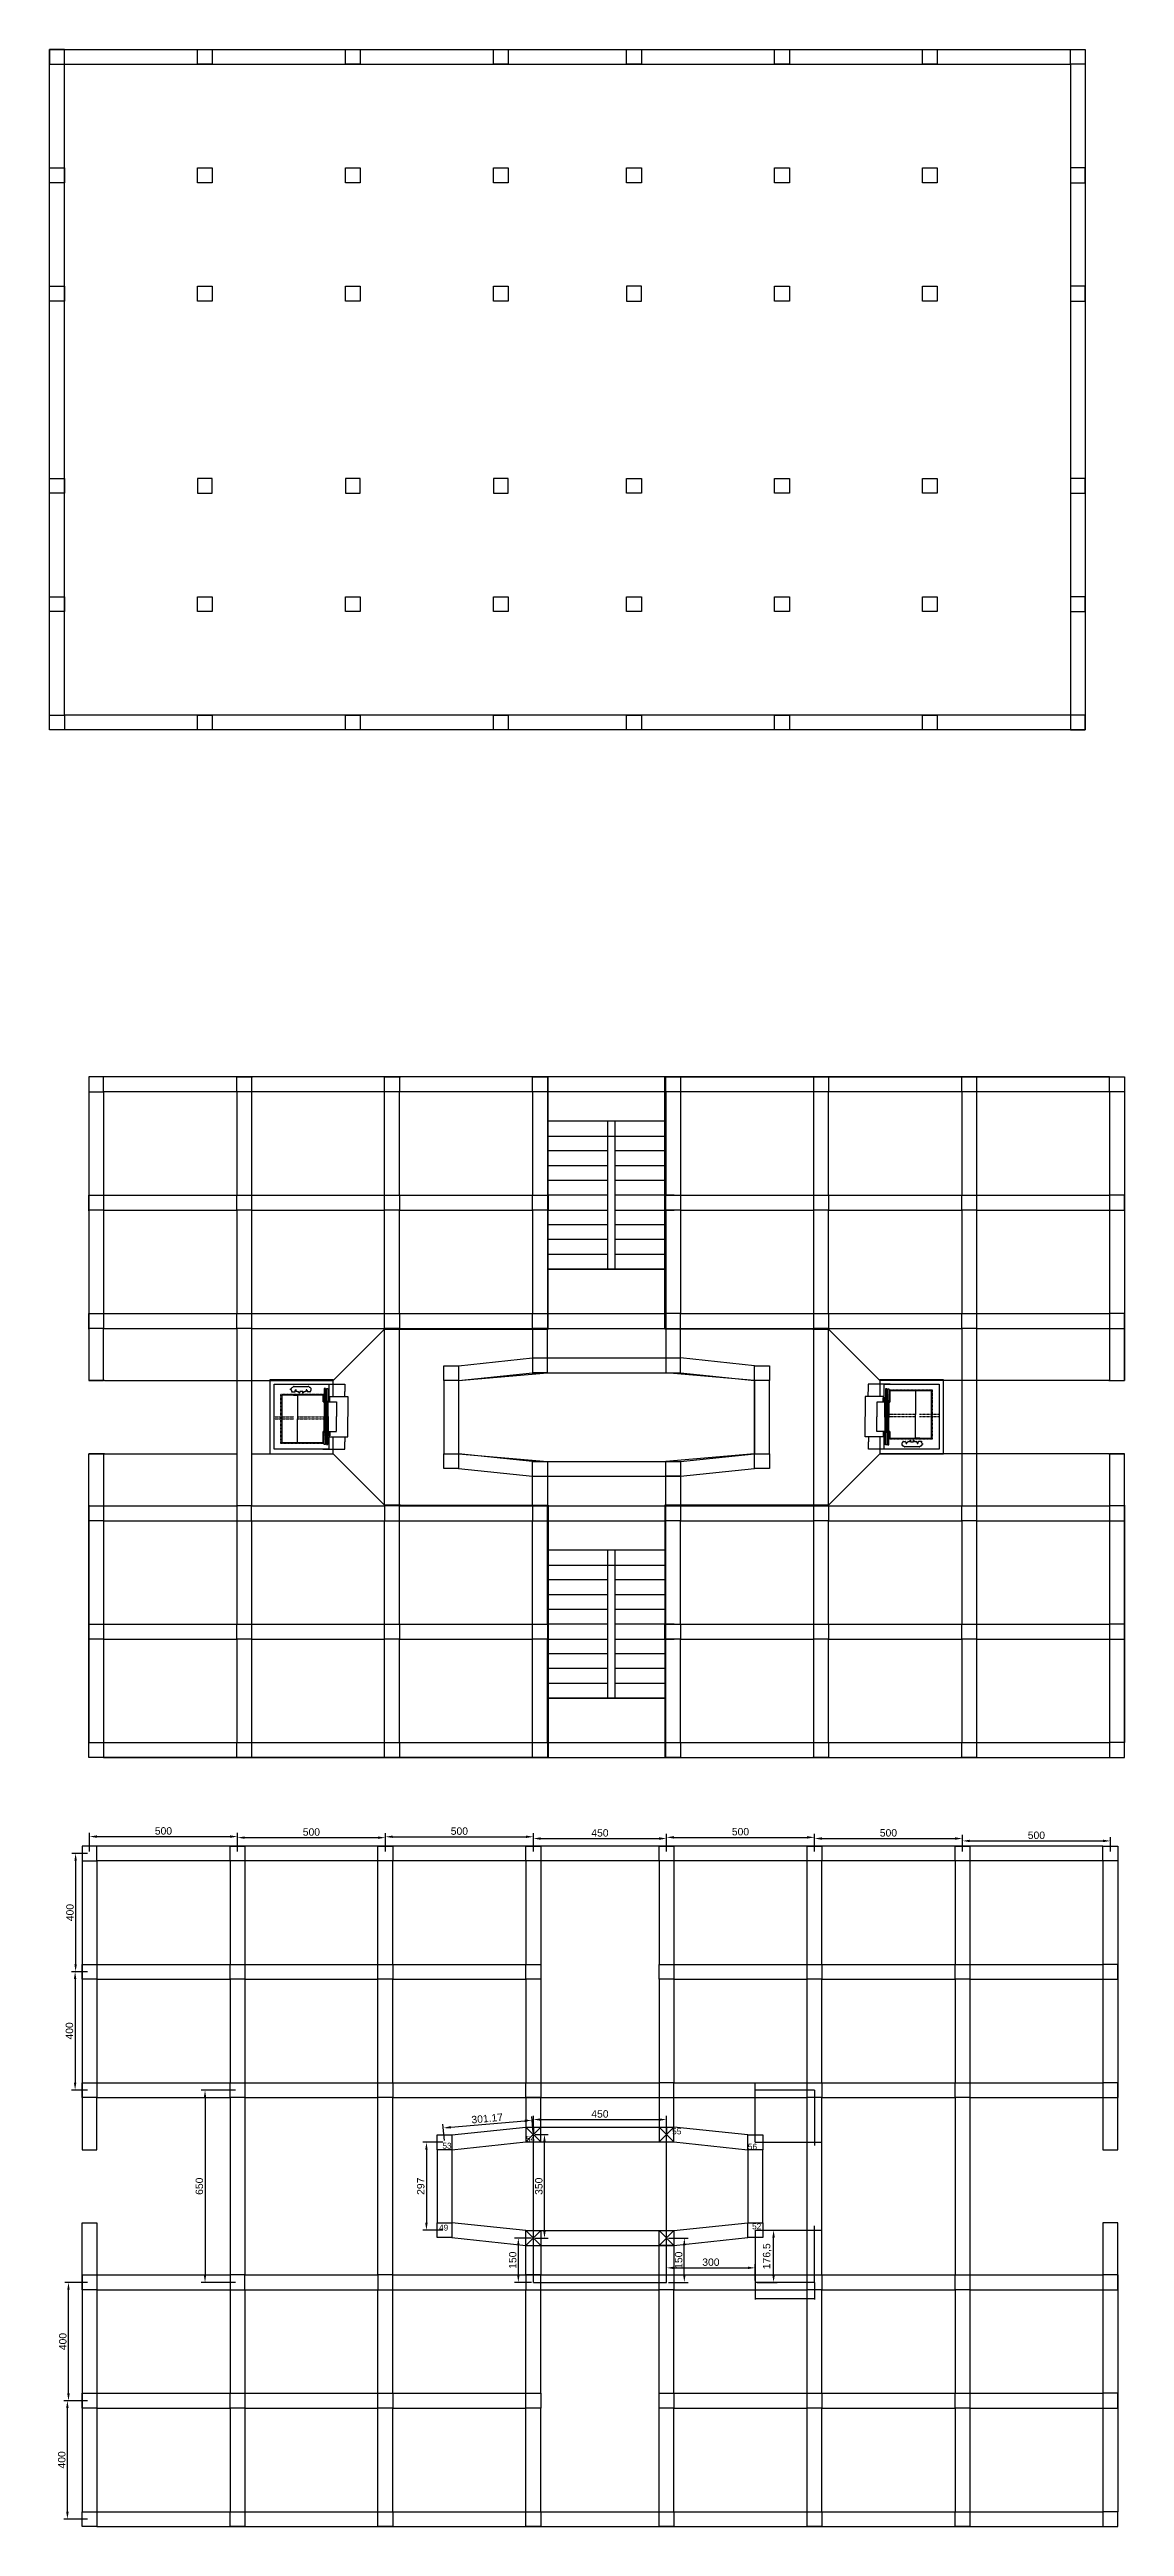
# Model space of a CAD drawing. Header units: centimetres. Extents: x -14293 to 15486, y -4634 to 4020.
# Drawn here: x 3087 to 6719, y -4352 to 4020 of the extents above; entities that cross this region are included whole.
import ezdxf

# ---------------------------------------------------------------- set-up
doc = ezdxf.new("R2010")
doc.units = ezdxf.units.CM
doc.linetypes.add('DASHDOT', pattern=[1, 0.5, -0.25, 0, -0.25])
doc.linetypes.add('DASHED', pattern=[0.75, 0.5, -0.25])
for name, color, linetype in [('beam', 82, 'Continuous'), ('column', 10, 'Continuous'), ('CONT_35', 250, 'Continuous'), ('CONT_70', 5, 'Continuous'), ('DASH_35', 30, 'DASHED'), ('DASHD_35', 40, 'DASHDOT'), ('DIM_MM', 7, 'Continuous'), ('dimension', 253, 'Continuous'), ('HATCH_35', 6, 'Continuous')]:
    doc.layers.add(name, color=color, linetype=linetype)
doc.styles.get("Standard").update_dxf_attribs({"font": 'arial.ttf'})
doc.dimstyles.new('ISO-25', dxfattribs={"dimtxt": 2.5, "dimasz": 2.5, "dimexe": 1.25, "dimexo": 0.625, "dimtad": 1, "dimtxsty": 'Standard', "dimcen": 2.5, "dimadec": 0, "dimazin": 0, "dimtfac": 1, "dimtmove": 0, "dimatfit": 3, "dimfxl": 1, "dimarcsym": 0})
doc.dimstyles.get("Standard").update_dxf_attribs({"dimtxt": 0.18, "dimasz": 0.18, "dimexe": 0.18, "dimexo": 0.0625, "dimgap": 0.09, "dimtad": 0, "dimtih": 1, "dimtoh": 1, "dimdec": 4, "dimzin": 0, "dimdsep": 46, "dimtxsty": 'Standard', "dimcen": 0.09, "dimadec": 0, "dimazin": 0, "dimtfac": 1, "dimtdec": 4, "dimtofl": 0, "dimtmove": 0, "dimatfit": 3, "dimfxl": 1, "dimtolj": 1, "dimtzin": 0, "dimarcsym": 0})
pattern_1 = [(135, (4220.7808, -723.9863), (-1.767767, -1.767767), [])]
pattern_2 = [(315, (5717.7087, -478.1917), (1.767767, 1.767767), [])]

msp = doc.modelspace()

# ---------------------------------------------------------------- texts
at = {"layer": 'dimension', "ltscale": 10, "char_height": 20, "attachment_point": 1}
for s, width, insert in [('55', 20, (5190.87346, -3006.77679)), ('53', 15.0939308, (4414.37407, -3055.24408)), ('54', 15.0939308, (4696.69347, -3031.85865)), ('56', 15.0939308, (5446.69347, -3058.27679)), ('49', 15.0939308, (4402.92196, -3332.05813)), ('52', 15.0939308, (5460.82491, -3327.71193))]:
    msp.add_mtext_dynamic_manual_height_columns(s, width=width, gutter_width=11.99198, heights=[11.2703], dxfattribs=dict(at, insert=insert))

# ---------------------------------------------------------------- blocks, each defined once
blk = doc.blocks.new('*D30')
at = {"layer": 'Defpoints', "color": 0, "transparency": 16777216}
for p in [(4040.5, -533.1), (4095.1, -533.1), (4040.9, -669.1)]:
    blk.add_point(p, dxfattribs=at)
at = {"layer": 'DIM_MM', "color": 0, "lineweight": -2, "transparency": 16777216}
for p, q in [((4040.6, -533.1), (4095.3, -533.1)), ((4095.1, -533.3), (4095.1, -600.9)), ((4040.9, -669.1), (4095.3, -669.1)), ((4095.1, -668.9), (4095.1, -601.3))]:
    blk.add_line(p, q, dxfattribs=at)
at = {"layer": 'DIM_MM', "color": 0, "transparency": 16777216}
for points in [[(4095.1, -533.3), (4095.2, -533.3), (4095.1, -533.1)], [(4095.1, -668.9), (4095.2, -668.9), (4095.1, -669.1)]]:
    blk.add_solid(points, dxfattribs=at)
at = {"layer": 'DIM_MM', "color": 0, "transparency": 16777216, "insert": (4095.1, -601.1), "char_height": 0.18, "attachment_point": 5}
blk.add_mtext('\\A1;136.0000', dxfattribs=at)
blk = doc.blocks.new('*D31')
at = {"layer": 'Defpoints', "color": 0, "transparency": 16777216}
for p in [(4032.4, -550.6), (4056.3, -550.6), (4032.4, -650.6)]:
    blk.add_point(p, dxfattribs=at)
at = {"layer": 'DIM_MM', "color": 0, "lineweight": -2, "transparency": 16777216}
for p, q in [((4032.5, -550.6), (4056.4, -550.6)), ((4056.3, -550.8), (4056.3, -600.4)), ((4032.5, -650.6), (4056.4, -650.6)), ((4056.3, -650.4), (4056.3, -600.8))]:
    blk.add_line(p, q, dxfattribs=at)
at = {"layer": 'DIM_MM', "color": 0, "transparency": 16777216}
for points in [[(4056.2, -550.8), (4056.3, -550.8), (4056.3, -550.6)], [(4056.2, -650.4), (4056.3, -650.4), (4056.3, -650.6)]]:
    blk.add_solid(points, dxfattribs=at)
at = {"layer": 'DIM_MM', "color": 0, "transparency": 16777216, "insert": (4056.3, -600.6), "char_height": 0.18, "attachment_point": 5}
blk.add_mtext('\\A1;100.0000', dxfattribs=at)
blk = doc.blocks.new('*D32')
at = {"layer": 'Defpoints', "color": 0, "transparency": 16777216}
for p in [(3910.9, -528.1), (3925.2, -528.1), (3914.7, -688.1)]:
    blk.add_point(p, dxfattribs=at)
at = {"layer": 'DIM_MM', "color": 0, "lineweight": -2, "transparency": 16777216}
for p, q in [((3910.9, -528.1), (3925.4, -528.1)), ((3925.2, -528.3), (3925.2, -607.9)), ((3925.2, -687.9), (3925.2, -608.3)), ((3914.8, -688.1), (3925.4, -688.1))]:
    blk.add_line(p, q, dxfattribs=at)
at = {"layer": 'DIM_MM', "color": 0, "transparency": 16777216}
for points in [[(3925.1, -528.3), (3925.2, -528.3), (3925.2, -528.1)], [(3925.1, -687.9), (3925.2, -687.9), (3925.2, -688.1)]]:
    blk.add_solid(points, dxfattribs=at)
at = {"layer": 'DIM_MM', "color": 0, "transparency": 16777216, "insert": (3925.2, -608.1), "char_height": 0.18, "attachment_point": 5}
blk.add_mtext('\\A1;160.0000', dxfattribs=at)
blk = doc.blocks.new('*D33')
at = {"layer": 'Defpoints', "color": 0, "transparency": 16777216}
for p in [(4041.5, -669.1), (4084.9, -669.1), (4010.5, -711.1)]:
    blk.add_point(p, dxfattribs=at)
at = {"layer": 'DIM_MM', "color": 0, "lineweight": -2, "transparency": 16777216}
for p, q in [((4041.6, -669.1), (4085.1, -669.1)), ((4084.9, -669.3), (4084.9, -685.7)), ((4010.6, -711.1), (4085.1, -711.1)), ((4084.9, -710.9), (4084.9, -686))]:
    blk.add_line(p, q, dxfattribs=at)
at = {"layer": 'DIM_MM', "color": 0, "transparency": 16777216}
for points in [[(4084.9, -669.3), (4084.9, -669.3), (4084.9, -669.1)], [(4084.9, -710.9), (4084.9, -710.9), (4084.9, -711.1)]]:
    blk.add_solid(points, dxfattribs=at)
at = {"layer": 'DIM_MM', "color": 0, "transparency": 16777216, "insert": (4084.9, -685.8), "char_height": 0.18, "attachment_point": 5}
blk.add_mtext('\\A1;42.0000', dxfattribs=at)
blk = doc.blocks.new('*D34')
at = {"layer": 'Defpoints', "color": 0, "transparency": 16777216}
for p in [(4017.6, -491.1), (4084.2, -491.1), (4040.2, -533.1)]:
    blk.add_point(p, dxfattribs=at)
at = {"layer": 'DIM_MM', "color": 0, "lineweight": -2, "transparency": 16777216}
for p, q in [((4017.7, -491.1), (4084.4, -491.1)), ((4084.2, -491.3), (4084.2, -515.8)), ((4040.3, -533.1), (4084.4, -533.1)), ((4084.2, -532.9), (4084.2, -516.1))]:
    blk.add_line(p, q, dxfattribs=at)
at = {"layer": 'DIM_MM', "color": 0, "transparency": 16777216}
for points in [[(4084.2, -491.3), (4084.3, -491.3), (4084.2, -491.1)], [(4084.2, -532.9), (4084.3, -532.9), (4084.2, -533.1)]]:
    blk.add_solid(points, dxfattribs=at)
at = {"layer": 'DIM_MM', "color": 0, "transparency": 16777216, "insert": (4084.2, -515.9), "char_height": 0.18, "attachment_point": 5}
blk.add_mtext('\\A1;42.0000', dxfattribs=at)
blk = doc.blocks.new('*D35')
at = {"layer": 'Defpoints', "color": 0, "transparency": 16777216}
for p in [(5897.6, -533.1), (5843.3, -669.1), (5898, -669.1)]:
    blk.add_point(p, dxfattribs=at)
at = {"layer": 'DIM_MM', "color": 0, "lineweight": -2, "transparency": 16777216}
for p, q in [((5897.6, -533.1), (5843.2, -533.1)), ((5843.3, -533.3), (5843.3, -600.9)), ((5897.9, -669.1), (5843.2, -669.1)), ((5843.3, -668.9), (5843.3, -601.3))]:
    blk.add_line(p, q, dxfattribs=at)
at = {"layer": 'DIM_MM', "color": 0, "transparency": 16777216}
for points in [[(5843.3, -533.3), (5843.4, -533.3), (5843.3, -533.1)], [(5843.3, -668.9), (5843.4, -668.9), (5843.3, -669.1)]]:
    blk.add_solid(points, dxfattribs=at)
at = {"layer": 'DIM_MM', "color": 0, "transparency": 16777216, "insert": (5843.3, -601.1), "char_height": 0.18, "attachment_point": 5}
blk.add_mtext('\\A1;136.0000', dxfattribs=at)
blk = doc.blocks.new('*D36')
at = {"layer": 'Defpoints', "color": 0, "transparency": 16777216}
for p in [(5906.1, -551.6), (5882.2, -651.6), (5906.1, -651.6)]:
    blk.add_point(p, dxfattribs=at)
at = {"layer": 'DIM_MM', "color": 0, "lineweight": -2, "transparency": 16777216}
for p, q in [((5906, -551.6), (5882, -551.6)), ((5882.2, -551.8), (5882.2, -601.4)), ((5906, -651.6), (5882, -651.6)), ((5882.2, -651.4), (5882.2, -601.8))]:
    blk.add_line(p, q, dxfattribs=at)
at = {"layer": 'DIM_MM', "color": 0, "transparency": 16777216}
for points in [[(5882.2, -551.8), (5882.3, -551.8), (5882.2, -551.6)], [(5882.2, -651.4), (5882.3, -651.4), (5882.2, -651.6)]]:
    blk.add_solid(points, dxfattribs=at)
at = {"layer": 'DIM_MM', "color": 0, "transparency": 16777216, "insert": (5882.2, -601.6), "char_height": 0.18, "attachment_point": 5}
blk.add_mtext('\\A1;100.0000', dxfattribs=at)
blk = doc.blocks.new('*D37')
at = {"layer": 'Defpoints', "color": 0, "transparency": 16777216}
for p in [(6023.7, -514.1), (6013.3, -674.1), (6027.6, -674.1)]:
    blk.add_point(p, dxfattribs=at)
at = {"layer": 'DIM_MM', "color": 0, "lineweight": -2, "transparency": 16777216}
for p, q in [((6023.7, -514.1), (6013.1, -514.1)), ((6013.3, -514.3), (6013.3, -593.9)), ((6013.3, -673.9), (6013.3, -594.3)), ((6027.6, -674.1), (6013.1, -674.1))]:
    blk.add_line(p, q, dxfattribs=at)
at = {"layer": 'DIM_MM', "color": 0, "transparency": 16777216}
for points in [[(6013.3, -514.3), (6013.3, -514.3), (6013.3, -514.1)], [(6013.3, -673.9), (6013.3, -673.9), (6013.3, -674.1)]]:
    blk.add_solid(points, dxfattribs=at)
at = {"layer": 'DIM_MM', "color": 0, "transparency": 16777216, "insert": (6013.3, -594.1), "char_height": 0.18, "attachment_point": 5}
blk.add_mtext('\\A1;160.0000', dxfattribs=at)
blk = doc.blocks.new('*D38')
at = {"layer": 'Defpoints', "color": 0, "transparency": 16777216}
for p in [(5928, -491.1), (5853.6, -533.1), (5896.9, -533.1)]:
    blk.add_point(p, dxfattribs=at)
at = {"layer": 'DIM_MM', "color": 0, "lineweight": -2, "transparency": 16777216}
for p, q in [((5927.9, -491.1), (5853.4, -491.1)), ((5853.6, -491.3), (5853.6, -516.2)), ((5896.9, -533.1), (5853.4, -533.1)), ((5853.6, -532.9), (5853.6, -516.5))]:
    blk.add_line(p, q, dxfattribs=at)
at = {"layer": 'DIM_MM', "color": 0, "transparency": 16777216}
for points in [[(5853.6, -491.3), (5853.6, -491.3), (5853.6, -491.1)], [(5853.6, -532.9), (5853.6, -532.9), (5853.6, -533.1)]]:
    blk.add_solid(points, dxfattribs=at)
at = {"layer": 'DIM_MM', "color": 0, "transparency": 16777216, "insert": (5853.6, -516.3), "char_height": 0.18, "attachment_point": 5}
blk.add_mtext('\\A1;42.0000', dxfattribs=at)
blk = doc.blocks.new('*D39')
at = {"layer": 'Defpoints', "color": 0, "transparency": 16777216}
for p in [(5898.3, -669.1), (5854.3, -711.1), (5920.9, -711.1)]:
    blk.add_point(p, dxfattribs=at)
at = {"layer": 'DIM_MM', "color": 0, "lineweight": -2, "transparency": 16777216}
for p, q in [((5898.2, -669.1), (5854.1, -669.1)), ((5854.3, -669.3), (5854.3, -686.1)), ((5920.8, -711.1), (5854.1, -711.1)), ((5854.3, -710.9), (5854.3, -686.4))]:
    blk.add_line(p, q, dxfattribs=at)
at = {"layer": 'DIM_MM', "color": 0, "transparency": 16777216}
for points in [[(5854.2, -669.3), (5854.3, -669.3), (5854.3, -669.1)], [(5854.2, -710.9), (5854.3, -710.9), (5854.3, -711.1)]]:
    blk.add_solid(points, dxfattribs=at)
at = {"layer": 'DIM_MM', "color": 0, "transparency": 16777216, "insert": (5854.3, -686.2), "char_height": 0.18, "attachment_point": 5}
blk.add_mtext('\\A1;42.0000', dxfattribs=at)
blk = doc.blocks.new('*D40')
at = {"layer": 'Defpoints', "color": 0, "transparency": 16777216}
for p in [(3221.7, -2077.2), (3721.7, -2020.3), (3721.7, -2077.2)]:
    blk.add_point(p, dxfattribs=at)
at = {"layer": 'dimension', "color": 0, "lineweight": -2, "transparency": 16777216}
for p, q in [((3221.7, -2070.9), (3221.7, -2007.8)), ((3721.7, -2070.9), (3721.7, -2007.8)), ((3246.7, -2020.3), (3696.7, -2020.3))]:
    blk.add_line(p, q, dxfattribs=at)
at = {"layer": 'dimension', "color": 0, "transparency": 16777216}
for points in [[(3246.7, -2016.2), (3246.7, -2024.5), (3221.7, -2020.3)], [(3696.7, -2016.2), (3696.7, -2024.5), (3721.7, -2020.3)]]:
    blk.add_solid(points, dxfattribs=at)
at = {"layer": 'dimension', "color": 0, "transparency": 16777216, "insert": (3471.7, -2001.3), "char_height": 25, "attachment_point": 5}
blk.add_mtext('500', dxfattribs=at)
blk = doc.blocks.new('*D41')
at = {"layer": 'Defpoints', "color": 0, "transparency": 16777216}
for p in [(3221.7, -2077.2), (3174.8, -2477.2), (3221.7, -2477.2)]:
    blk.add_point(p, dxfattribs=at)
at = {"layer": 'dimension', "color": 0, "lineweight": -2, "transparency": 16777216}
for p, q in [((3215.4, -2077.2), (3162.3, -2077.2)), ((3174.8, -2102.2), (3174.8, -2452.2)), ((3215.4, -2477.2), (3162.3, -2477.2))]:
    blk.add_line(p, q, dxfattribs=at)
at = {"layer": 'dimension', "color": 0, "transparency": 16777216}
for points in [[(3170.7, -2102.2), (3179, -2102.2), (3174.8, -2077.2)], [(3170.7, -2452.2), (3179, -2452.2), (3174.8, -2477.2)]]:
    blk.add_solid(points, dxfattribs=at)
at = {"layer": 'dimension', "color": 0, "transparency": 16777216, "insert": (3155.8, -2277.2), "char_height": 25, "attachment_point": 5, "rotation": 90}
blk.add_mtext('400', dxfattribs=at)
blk = doc.blocks.new('*D42')
at = {"layer": 'Defpoints', "color": 0, "transparency": 16777216}
for p in [(3221.7, -2477.2), (3173.1, -2877.2), (3221.7, -2877.2)]:
    blk.add_point(p, dxfattribs=at)
at = {"layer": 'dimension', "color": 0, "lineweight": -2, "transparency": 16777216}
for p, q in [((3215.4, -2477.2), (3160.6, -2477.2)), ((3173.1, -2502.2), (3173.1, -2852.2)), ((3215.4, -2877.2), (3160.6, -2877.2))]:
    blk.add_line(p, q, dxfattribs=at)
at = {"layer": 'dimension', "color": 0, "transparency": 16777216}
for points in [[(3169, -2502.2), (3177.3, -2502.2), (3173.1, -2477.2)], [(3169, -2852.2), (3177.3, -2852.2), (3173.1, -2877.2)]]:
    blk.add_solid(points, dxfattribs=at)
at = {"layer": 'dimension', "color": 0, "transparency": 16777216, "insert": (3154.1, -2677.2), "char_height": 25, "attachment_point": 5, "rotation": 90}
blk.add_mtext('400', dxfattribs=at)
blk = doc.blocks.new('*D43')
at = {"layer": 'Defpoints', "color": 0, "transparency": 16777216}
for p in [(3721.7, -2077.2), (4221.7, -2024), (4221.7, -2077.2)]:
    blk.add_point(p, dxfattribs=at)
at = {"layer": 'dimension', "color": 0, "lineweight": -2, "transparency": 16777216}
for p, q in [((3721.7, -2070.9), (3721.7, -2011.5)), ((3746.7, -2024), (4196.7, -2024)), ((4221.7, -2070.9), (4221.7, -2011.5))]:
    blk.add_line(p, q, dxfattribs=at)
at = {"layer": 'dimension', "color": 0, "transparency": 16777216}
for points in [[(3746.7, -2019.8), (3746.7, -2028.1), (3721.7, -2024)], [(4196.7, -2019.8), (4196.7, -2028.1), (4221.7, -2024)]]:
    blk.add_solid(points, dxfattribs=at)
at = {"layer": 'dimension', "color": 0, "transparency": 16777216, "insert": (3971.7, -2005), "char_height": 25, "attachment_point": 5}
blk.add_mtext('500', dxfattribs=at)
blk = doc.blocks.new('*D44')
at = {"layer": 'Defpoints', "color": 0, "transparency": 16777216}
for p in [(4221.7, -2077.2), (4721.7, -2021), (4721.7, -2077.2)]:
    blk.add_point(p, dxfattribs=at)
at = {"layer": 'dimension', "color": 0, "lineweight": -2, "transparency": 16777216}
for p, q in [((4221.7, -2070.9), (4221.7, -2008.5)), ((4721.7, -2070.9), (4721.7, -2008.5)), ((4246.7, -2021), (4696.7, -2021))]:
    blk.add_line(p, q, dxfattribs=at)
at = {"layer": 'dimension', "color": 0, "transparency": 16777216}
for points in [[(4246.7, -2016.8), (4246.7, -2025.1), (4221.7, -2021)], [(4696.7, -2016.8), (4696.7, -2025.1), (4721.7, -2021)]]:
    blk.add_solid(points, dxfattribs=at)
at = {"layer": 'dimension', "color": 0, "transparency": 16777216, "insert": (4471.7, -2002), "char_height": 25, "attachment_point": 5}
blk.add_mtext('500', dxfattribs=at)
blk = doc.blocks.new('*D45')
at = {"layer": 'Defpoints', "color": 0, "transparency": 16777216}
for p in [(4721.7, -2077.2), (5171.7, -2027), (5171.7, -2077.2)]:
    blk.add_point(p, dxfattribs=at)
at = {"layer": 'dimension', "color": 0, "lineweight": -2, "transparency": 16777216}
for p, q in [((4721.7, -2070.9), (4721.7, -2014.5)), ((4746.7, -2027), (5146.7, -2027)), ((5171.7, -2070.9), (5171.7, -2014.5))]:
    blk.add_line(p, q, dxfattribs=at)
at = {"layer": 'dimension', "color": 0, "transparency": 16777216}
for points in [[(4746.7, -2022.8), (4746.7, -2031.2), (4721.7, -2027)], [(5146.7, -2022.8), (5146.7, -2031.2), (5171.7, -2027)]]:
    blk.add_solid(points, dxfattribs=at)
at = {"layer": 'dimension', "color": 0, "transparency": 16777216, "insert": (4946.7, -2008), "char_height": 25, "attachment_point": 5}
blk.add_mtext('450', dxfattribs=at)
blk = doc.blocks.new('*D46')
at = {"layer": 'Defpoints', "color": 0, "transparency": 16777216}
for p in [(5171.7, -2077.2), (5671.7, -2023), (5671.7, -2077.2)]:
    blk.add_point(p, dxfattribs=at)
at = {"layer": 'dimension', "color": 0, "lineweight": -2, "transparency": 16777216}
for p, q in [((5171.7, -2070.9), (5171.7, -2010.5)), ((5196.7, -2023), (5646.7, -2023)), ((5671.7, -2070.9), (5671.7, -2010.5))]:
    blk.add_line(p, q, dxfattribs=at)
at = {"layer": 'dimension', "color": 0, "transparency": 16777216}
for points in [[(5196.7, -2018.8), (5196.7, -2027.1), (5171.7, -2023)], [(5646.7, -2018.8), (5646.7, -2027.1), (5671.7, -2023)]]:
    blk.add_solid(points, dxfattribs=at)
at = {"layer": 'dimension', "color": 0, "transparency": 16777216, "insert": (5421.7, -2004), "char_height": 25, "attachment_point": 5}
blk.add_mtext('500', dxfattribs=at)
blk = doc.blocks.new('*D47')
at = {"layer": 'Defpoints', "color": 0, "transparency": 16777216}
for p in [(5671.7, -2077.2), (6171.7, -2027), (6171.7, -2077.2)]:
    blk.add_point(p, dxfattribs=at)
at = {"layer": 'dimension', "color": 0, "lineweight": -2, "transparency": 16777216}
for p, q in [((5671.7, -2070.9), (5671.7, -2014.5)), ((5696.7, -2027), (6146.7, -2027)), ((6171.7, -2070.9), (6171.7, -2014.5))]:
    blk.add_line(p, q, dxfattribs=at)
at = {"layer": 'dimension', "color": 0, "transparency": 16777216}
for points in [[(5696.7, -2022.8), (5696.7, -2031.1), (5671.7, -2027)], [(6146.7, -2022.8), (6146.7, -2031.1), (6171.7, -2027)]]:
    blk.add_solid(points, dxfattribs=at)
at = {"layer": 'dimension', "color": 0, "transparency": 16777216, "insert": (5921.7, -2007.9), "char_height": 25, "attachment_point": 5}
blk.add_mtext('500', dxfattribs=at)
blk = doc.blocks.new('*D48')
at = {"layer": 'Defpoints', "color": 0, "transparency": 16777216}
for p in [(6171.7, -2077.2), (6671.7, -2035), (6671.7, -2077.2)]:
    blk.add_point(p, dxfattribs=at)
at = {"layer": 'dimension', "color": 0, "lineweight": -2, "transparency": 16777216}
for p, q in [((6171.7, -2070.9), (6171.7, -2022.5)), ((6196.7, -2035), (6646.7, -2035)), ((6671.7, -2070.9), (6671.7, -2022.5))]:
    blk.add_line(p, q, dxfattribs=at)
at = {"layer": 'dimension', "color": 0, "transparency": 16777216}
for points in [[(6196.7, -2030.8), (6196.7, -2039.2), (6171.7, -2035)], [(6646.7, -2030.8), (6646.7, -2039.2), (6671.7, -2035)]]:
    blk.add_solid(points, dxfattribs=at)
at = {"layer": 'dimension', "color": 0, "transparency": 16777216, "insert": (6421.7, -2016), "char_height": 25, "attachment_point": 5}
blk.add_mtext('500', dxfattribs=at)
blk = doc.blocks.new('*D49')
at = {"layer": 'Defpoints', "color": 0, "transparency": 16777216}
for p in [(3147.1, -3927.2), (3221.7, -3927.2), (3221.7, -4327.2)]:
    blk.add_point(p, dxfattribs=at)
at = {"layer": 'dimension', "color": 0, "lineweight": -2, "transparency": 16777216}
for p, q in [((3215.4, -3927.2), (3134.6, -3927.2)), ((3147.1, -4302.2), (3147.1, -3952.2)), ((3215.4, -4327.2), (3134.6, -4327.2))]:
    blk.add_line(p, q, dxfattribs=at)
at = {"layer": 'dimension', "color": 0, "transparency": 16777216}
for points in [[(3142.9, -3952.2), (3151.3, -3952.2), (3147.1, -3927.2)], [(3142.9, -4302.2), (3151.3, -4302.2), (3147.1, -4327.2)]]:
    blk.add_solid(points, dxfattribs=at)
at = {"layer": 'dimension', "color": 0, "transparency": 16777216, "insert": (3128.1, -4127.2), "char_height": 25, "attachment_point": 5, "rotation": 90}
blk.add_mtext('400', dxfattribs=at)
blk = doc.blocks.new('*D50')
at = {"layer": 'Defpoints', "color": 0, "transparency": 16777216}
for p in [(3150.7, -3527.2), (3221.7, -3527.2), (3221.7, -3927.2)]:
    blk.add_point(p, dxfattribs=at)
at = {"layer": 'dimension', "color": 0, "lineweight": -2, "transparency": 16777216}
for p, q in [((3215.4, -3527.2), (3138.2, -3527.2)), ((3150.7, -3902.2), (3150.7, -3552.2)), ((3215.4, -3927.2), (3138.2, -3927.2))]:
    blk.add_line(p, q, dxfattribs=at)
at = {"layer": 'dimension', "color": 0, "transparency": 16777216}
for points in [[(3146.6, -3552.2), (3154.9, -3552.2), (3150.7, -3527.2)], [(3146.6, -3902.2), (3154.9, -3902.2), (3150.7, -3927.2)]]:
    blk.add_solid(points, dxfattribs=at)
at = {"layer": 'dimension', "color": 0, "transparency": 16777216, "insert": (3131.7, -3727.2), "char_height": 25, "attachment_point": 5, "rotation": 90}
blk.add_mtext('400', dxfattribs=at)
blk = doc.blocks.new('*D51')
at = {"layer": 'Defpoints', "color": 0, "transparency": 16777216}
for p in [(3721.7, -2877.2), (3612.2, -3527.2), (3721.7, -3527.2)]:
    blk.add_point(p, dxfattribs=at)
at = {"layer": 'dimension', "color": 0, "lineweight": -2, "transparency": 16777216}
for p, q in [((3715.4, -2877.2), (3599.7, -2877.2)), ((3612.2, -2902.2), (3612.2, -3502.2)), ((3715.4, -3527.2), (3599.7, -3527.2))]:
    blk.add_line(p, q, dxfattribs=at)
at = {"layer": 'dimension', "color": 0, "transparency": 16777216}
for points in [[(3608, -2902.2), (3616.3, -2902.2), (3612.2, -2877.2)], [(3608, -3502.2), (3616.3, -3502.2), (3612.2, -3527.2)]]:
    blk.add_solid(points, dxfattribs=at)
at = {"layer": 'dimension', "color": 0, "transparency": 16777216, "insert": (3593.1, -3202.2), "char_height": 25, "attachment_point": 5, "rotation": 90}
blk.add_mtext('650', dxfattribs=at)
blk = doc.blocks.new('*D52')
at = {"layer": 'Defpoints', "color": 0, "transparency": 16777216}
for p in [(4421.7, -3053.7), (4360.4, -3350.7), (4421.7, -3350.7)]:
    blk.add_point(p, dxfattribs=at)
at = {"layer": 'dimension', "color": 0, "lineweight": -2, "transparency": 16777216}
for p, q in [((4415.4, -3053.7), (4347.9, -3053.7)), ((4360.4, -3078.7), (4360.4, -3325.7)), ((4415.4, -3350.7), (4347.9, -3350.7))]:
    blk.add_line(p, q, dxfattribs=at)
at = {"layer": 'dimension', "color": 0, "transparency": 16777216}
for points in [[(4356.2, -3078.7), (4364.5, -3078.7), (4360.4, -3053.7)], [(4356.2, -3325.7), (4364.5, -3325.7), (4360.4, -3350.7)]]:
    blk.add_solid(points, dxfattribs=at)
at = {"layer": 'dimension', "color": 0, "transparency": 16777216, "insert": (4341.4, -3202.2), "char_height": 25, "attachment_point": 5, "rotation": 90}
blk.add_mtext('297', dxfattribs=at)
blk = doc.blocks.new('*D53')
at = {"layer": 'Defpoints', "color": 0, "transparency": 16777216}
for p in [(4717.4, -2978.8), (4421.7, -3053.7), (4721.7, -3027.2)]:
    blk.add_point(p, dxfattribs=at)
at = {"layer": 'dimension', "color": 0, "lineweight": -2, "transparency": 16777216}
for p, q in [((4421.1, -3047.5), (4416.3, -2992.9)), ((4442.3, -3003.1), (4692.5, -2981)), ((4721.1, -3021), (4716.3, -2966.4))]:
    blk.add_line(p, q, dxfattribs=at)
at = {"layer": 'dimension', "color": 0, "transparency": 16777216}
for points in [[(4442, -2999), (4442.7, -3007.3), (4417.4, -3005.3)], [(4692.1, -2976.9), (4692.9, -2985.2), (4717.4, -2978.8)]]:
    blk.add_solid(points, dxfattribs=at)
at = {"layer": 'dimension', "color": 0, "transparency": 16777216, "insert": (4565.7, -2973.1), "char_height": 25, "attachment_point": 5, "rotation": 5.04802}
blk.add_mtext('301.17', dxfattribs=at)
blk = doc.blocks.new('*D54')
at = {"layer": 'Defpoints', "color": 0, "transparency": 16777216}
for p in [(5171.7, -2976.9), (4721.7, -3027.2), (5171.7, -3027.2)]:
    blk.add_point(p, dxfattribs=at)
at = {"layer": 'dimension', "color": 0, "lineweight": -2, "transparency": 16777216}
for p, q in [((4721.7, -3020.9), (4721.7, -2964.4)), ((4746.7, -2976.9), (5146.7, -2976.9)), ((5171.7, -3020.9), (5171.7, -2964.4))]:
    blk.add_line(p, q, dxfattribs=at)
at = {"layer": 'dimension', "color": 0, "transparency": 16777216}
for points in [[(4746.7, -2972.7), (4746.7, -2981), (4721.7, -2976.9)], [(5146.7, -2972.7), (5146.7, -2981), (5171.7, -2976.9)]]:
    blk.add_solid(points, dxfattribs=at)
at = {"layer": 'dimension', "color": 0, "transparency": 16777216, "insert": (4946.7, -2957.9), "char_height": 25, "attachment_point": 5}
blk.add_mtext('450', dxfattribs=at)
blk = doc.blocks.new('*D55')
at = {"layer": 'Defpoints', "color": 0, "transparency": 16777216}
for p in [(5171.7, -3377.2), (5231.9, -3377.2), (5171.7, -3527.2)]:
    blk.add_point(p, dxfattribs=at)
at = {"layer": 'dimension', "color": 0, "lineweight": -2, "transparency": 16777216}
for p, q in [((5177.9, -3377.2), (5244.4, -3377.2)), ((5231.9, -3502.2), (5231.9, -3402.2)), ((5177.9, -3527.2), (5244.4, -3527.2))]:
    blk.add_line(p, q, dxfattribs=at)
at = {"layer": 'dimension', "color": 0, "transparency": 16777216}
for points in [[(5227.7, -3402.2), (5236, -3402.2), (5231.9, -3377.2)], [(5227.7, -3502.2), (5236, -3502.2), (5231.9, -3527.2)]]:
    blk.add_solid(points, dxfattribs=at)
at = {"layer": 'dimension', "color": 0, "transparency": 16777216, "insert": (5212.8, -3452.2), "char_height": 25, "attachment_point": 5, "rotation": 90}
blk.add_mtext('150', dxfattribs=at)
blk = doc.blocks.new('*D56')
at = {"layer": 'Defpoints', "color": 0, "transparency": 16777216}
for p in [(4671, -3377.2), (4721.7, -3377.2), (4721.7, -3527.2)]:
    blk.add_point(p, dxfattribs=at)
at = {"layer": 'dimension', "color": 0, "lineweight": -2, "transparency": 16777216}
for p, q in [((4715.4, -3377.2), (4658.5, -3377.2)), ((4671, -3502.2), (4671, -3402.2)), ((4715.4, -3527.2), (4658.5, -3527.2))]:
    blk.add_line(p, q, dxfattribs=at)
at = {"layer": 'dimension', "color": 0, "transparency": 16777216}
for points in [[(4666.9, -3402.2), (4675.2, -3402.2), (4671, -3377.2)], [(4666.9, -3502.2), (4675.2, -3502.2), (4671, -3527.2)]]:
    blk.add_solid(points, dxfattribs=at)
at = {"layer": 'dimension', "color": 0, "transparency": 16777216, "insert": (4652, -3452.2), "char_height": 25, "attachment_point": 5, "rotation": 90}
blk.add_mtext('150', dxfattribs=at)
blk = doc.blocks.new('*D57')
at = {"layer": 'Defpoints', "color": 0, "transparency": 16777216}
for p in [(4721.7, -3027.2), (4759.3, -3027.2), (4721.7, -3377.2)]:
    blk.add_point(p, dxfattribs=at)
at = {"layer": 'dimension', "color": 0, "lineweight": -2, "transparency": 16777216}
for p, q in [((4727.9, -3027.2), (4771.8, -3027.2)), ((4759.3, -3352.2), (4759.3, -3052.2)), ((4727.9, -3377.2), (4771.8, -3377.2))]:
    blk.add_line(p, q, dxfattribs=at)
at = {"layer": 'dimension', "color": 0, "transparency": 16777216}
for points in [[(4755.1, -3052.2), (4763.5, -3052.2), (4759.3, -3027.2)], [(4755.1, -3352.2), (4763.5, -3352.2), (4759.3, -3377.2)]]:
    blk.add_solid(points, dxfattribs=at)
at = {"layer": 'dimension', "color": 0, "transparency": 16777216, "insert": (4740.3, -3202.2), "char_height": 25, "attachment_point": 5, "rotation": 90}
blk.add_mtext('350', dxfattribs=at)
blk = doc.blocks.new('*D58')
at = {"layer": 'Defpoints', "color": 0, "transparency": 16777216}
for p in [(5471.7, -3478.1), (5171.7, -3527.2), (5471.7, -3527.2)]:
    blk.add_point(p, dxfattribs=at)
at = {"layer": 'dimension', "color": 0, "lineweight": -2, "transparency": 16777216}
for p, q in [((5171.7, -3520.9), (5171.7, -3465.6)), ((5196.7, -3478.1), (5446.7, -3478.1)), ((5471.7, -3520.9), (5471.7, -3465.6))]:
    blk.add_line(p, q, dxfattribs=at)
at = {"layer": 'dimension', "color": 0, "transparency": 16777216}
for points in [[(5196.7, -3473.9), (5196.7, -3482.2), (5171.7, -3478.1)], [(5446.7, -3473.9), (5446.7, -3482.2), (5471.7, -3478.1)]]:
    blk.add_solid(points, dxfattribs=at)
at = {"layer": 'dimension', "color": 0, "transparency": 16777216, "insert": (5321.7, -3459), "char_height": 25, "attachment_point": 5}
blk.add_mtext('300', dxfattribs=at)
blk = doc.blocks.new('*D59')
at = {"layer": 'Defpoints', "color": 0, "transparency": 16777216}
for p in [(5471.7, -3350.7), (5533.5, -3350.7), (5471.7, -3527.2)]:
    blk.add_point(p, dxfattribs=at)
at = {"layer": 'dimension', "color": 0, "lineweight": -2, "transparency": 16777216}
for p, q in [((5477.9, -3350.7), (5546, -3350.7)), ((5533.5, -3502.2), (5533.5, -3375.7)), ((5477.9, -3527.2), (5546, -3527.2))]:
    blk.add_line(p, q, dxfattribs=at)
at = {"layer": 'dimension', "color": 0, "transparency": 16777216}
for points in [[(5529.3, -3375.7), (5537.7, -3375.7), (5533.5, -3350.7)], [(5529.3, -3502.2), (5537.7, -3502.2), (5533.5, -3527.2)]]:
    blk.add_solid(points, dxfattribs=at)
at = {"layer": 'dimension', "color": 0, "transparency": 16777216, "insert": (5512.2, -3438.9), "char_height": 25, "attachment_point": 5, "rotation": 90}
blk.add_mtext('176,5', dxfattribs=at)
blk = doc.blocks.new('*D60')
at = {"layer": 'Defpoints', "color": 0, "transparency": 16777216}
for p in [(5471.7, -3527.2), (5471.7, -3583.2), (5671.7, -3527.2)]:
    blk.add_point(p, dxfattribs=at)
at = {"layer": 'dimension', "color": 0, "lineweight": -2, "transparency": 16777216}
for p, q in [((5471.7, -3527.8), (5471.7, -3584.5)), ((5669.2, -3583.2), (5474.2, -3583.2)), ((5671.7, -3527.8), (5671.7, -3584.5))]:
    blk.add_line(p, q, dxfattribs=at)
at = {"layer": 'dimension', "color": 0, "transparency": 16777216}
for points in [[(5474.2, -3582.8), (5474.2, -3583.7), (5471.7, -3583.2)], [(5669.2, -3582.8), (5669.2, -3583.7), (5671.7, -3583.2)]]:
    blk.add_solid(points, dxfattribs=at)
at = {"layer": 'dimension', "color": 0, "transparency": 16777216, "insert": (5571.7, -3581.3), "char_height": 2.5, "attachment_point": 5}
blk.add_mtext('200', dxfattribs=at)

# ---------------------------------------------------------------- dimensions: what is measured, and where the dimension line sits
at = {"layer": 'DIM_MM'}
for base, p1, p2, angle, picture, middle in [((4084.22447, -491.08898), (4040.19074, -533.08898), (4017.59074, -491.08898), 90, '*D34', (4084.22447, -515.94138)), ((5853.58841, -533.08898), (5927.96874, -491.08898), (5896.94874, -533.08898), 270, '*D38', (5853.58841, -516.33319)), ((4056.26074, -550.58898), (4032.40074, -650.58898), (4032.40074, -550.58898), 90, '*D31', (4056.26074, -600.58898)), ((5882.22874, -651.58898), (5906.08874, -551.58898), (5906.08874, -651.58898), 270, '*D36', (5882.22874, -601.58898)), ((4084.90106, -669.08898), (4010.52074, -711.08898), (4041.54074, -669.08898), 90, '*D33', (4084.90106, -685.84477)), ((5854.265, -711.08898), (5898.29874, -669.08898), (5920.89874, -711.08898), 270, '*D39', (5854.265, -686.23658))]:
    dim = msp.add_linear_dim(base=base, p1=p1, p2=p2, angle=angle, dimstyle='Standard', dxfattribs=at)
    dim.commit()
    dim.dimension.update_dxf_attribs({"geometry": picture, "text_midpoint": middle, "dimtype": 160})
for base, p1, p2, angle, picture, middle in [((3925.17074, -528.08898), (3914.74074, -688.08898), (3910.87074, -528.08898), 90, '*D32', (3925.17074, -608.08898)), ((4095.14474, -533.08898), (4040.86074, -669.08898), (4040.53074, -533.08898), 90, '*D30', (4095.14474, -601.08898)), ((5843.34474, -669.08898), (5897.62874, -533.08898), (5897.95874, -669.08898), 270, '*D35', (5843.34474, -601.08898)), ((6013.31874, -674.08898), (6023.74874, -514.08898), (6027.61874, -674.08898), 270, '*D37', (6013.31874, -594.08898))]:
    dim = msp.add_linear_dim(base=base, p1=p1, p2=p2, angle=angle, dimstyle='Standard', dxfattribs=at)
    dim.commit()
    dim.dimension.update_dxf_attribs({"geometry": picture, "text_midpoint": middle})
at = {"layer": 'dimension'}
for base, p1, p2, picture, middle in [((3721.69347, -2020.33966), (3221.69347, -2077.19971), (3721.69347, -2077.19971), '*D40', (3471.69347, -2001.32534)), ((4221.69347, -2023.96985), (3721.69347, -2077.19971), (4221.69347, -2077.19971), '*D43', (3971.69347, -2004.95553)), ((4721.69347, -2020.96799), (4221.69347, -2077.19971), (4721.69347, -2077.19971), '*D44', (4471.69347, -2001.95367)), ((5171.69347, -2026.99281), (4721.69347, -2077.19971), (5171.69347, -2077.19971), '*D45', (4946.69347, -2007.97849)), ((5671.69347, -2022.96882), (5171.69347, -2077.19971), (5671.69347, -2077.19971), '*D46', (5421.69347, -2003.9545)), ((6171.69347, -2026.95305), (5671.69347, -2077.19971), (6171.69347, -2077.19971), '*D47', (5921.69347, -2007.93873)), ((6671.69347, -2034.98863), (6171.69347, -2077.19971), (6671.69347, -2077.19971), '*D48', (6421.69347, -2015.97431)), ((5171.69347, -2976.87028), (4721.69347, -3027.19971), (5171.69347, -3027.19971), '*D54', (4946.69347, -2957.85596)), ((5471.69347, -3478.06706), (5171.69347, -3527.19971), (5471.69347, -3527.19971), '*D58', (5321.69347, -3459.04421))]:
    dim = msp.add_linear_dim(base=base, p1=p1, p2=p2, dimstyle='ISO-25', override={"dimscale": 10}, dxfattribs=at)
    dim.commit()
    dim.dimension.update_dxf_attribs({"geometry": picture, "text_midpoint": middle})
for base, p1, p2, override, picture, middle in [((3174.84216, -2477.19971), (3221.69347, -2077.19971), (3221.69347, -2477.19971), {"dimscale": 10, "dimlfac": 1, "dimdsep": 46}, '*D41', (3155.82784, -2277.19971)), ((3173.13453, -2877.19971), (3221.69347, -2477.19971), (3221.69347, -2877.19971), {"dimscale": 10}, '*D42', (3154.1202, -2677.19971)), ((3612.15737, -3527.19971), (3721.69347, -2877.19971), (3721.69347, -3527.19971), {"dimscale": 10}, '*D51', (3593.14305, -3202.19971)), ((4360.37493, -3350.69971), (4421.69347, -3053.69971), (4421.69347, -3350.69971), {"dimscale": 10}, '*D52', (4341.36061, -3202.19971)), ((4759.28793, -3027.19971), (4721.69347, -3377.19971), (4721.69347, -3027.19971), {"dimscale": 10, "dimlfac": 1}, '*D57', (4740.26508, -3202.19971)), ((4671.03395, -3377.19971), (4721.69347, -3527.19971), (4721.69347, -3377.19971), {"dimscale": 10, "dimlfac": 1}, '*D56', (4652.01963, -3452.19971)), ((5231.85762, -3377.19971), (5171.69347, -3527.19971), (5171.69347, -3377.19971), {"dimscale": 10}, '*D55', (5212.84329, -3452.19971)), ((5533.49336, -3350.69971), (5471.69347, -3527.19971), (5471.69347, -3350.69971), {"dimscale": 10}, '*D59', (5512.21948, -3438.94971)), ((3150.74546, -3527.19971), (3221.69347, -3927.19971), (3221.69347, -3527.19971), {"dimscale": 10}, '*D50', (3131.73113, -3727.19971)), ((3147.1027, -3927.19971), (3221.69347, -4327.19971), (3221.69347, -3927.19971), {"dimscale": 10}, '*D49', (3128.08838, -4127.19971))]:
    dim = msp.add_linear_dim(base=base, p1=p1, p2=p2, angle=90, dimstyle='ISO-25', override=override, dxfattribs=at)
    dim.commit()
    dim.dimension.update_dxf_attribs({"geometry": picture, "text_midpoint": middle})
dim = msp.add_aligned_dim(p1=(4421.69347, -3053.69971), p2=(4721.69347, -3027.19971), distance=48.57304, dimstyle='ISO-25', override={"dimscale": 10, "dimdsep": 46}, dxfattribs=at)
dim.commit()
dim.dimension.update_dxf_attribs({"geometry": '*D53', "text_midpoint": (4565.74566, -2973.11601)})
dim = msp.add_linear_dim(base=(5471.69347, -3583.24252), p1=(5671.69347, -3527.19971), p2=(5471.69347, -3527.19971), dimstyle='ISO-25', dxfattribs=at)
dim.commit()
dim.dimension.update_dxf_attribs({"geometry": '*D60', "text_midpoint": (5571.69347, -3581.34109)})

# ---------------------------------------------------------------- hatches: boundary and pattern name
at = {"layer": 'HATCH_35'}
h = msp.add_hatch(dxfattribs=at)
h.set_pattern_fill('ANSI31', color=256, scale=20, angle=90, style=0)
h.set_pattern_definition(pattern_1)
h.paths.add_polyline_path([(4034.24474, -665.58898), (4028.54474, -665.58898), (4028.54474, -650.58898), (4034.24474, -650.58898)])
h.paths.add_polyline_path([(4034.24474, -535.58898), (4028.54474, -535.58898), (4028.54474, -550.58898), (4034.24474, -550.58898)])
h.paths.add_polyline_path([(4022.24474, -653.03898), (4026.74474, -653.03898), (4026.74474, -600.83898), (4022.24474, -600.83898)])
h.paths.add_polyline_path([(4026.74474, -548.13898), (4026.74474, -600.33898), (4022.24474, -600.33898), (4022.24474, -548.13898)])
h.paths.add_polyline_path([(4019.74474, -600.33898), (4019.74474, -548.13898), (4015.24474, -548.13898), (4015.24474, -600.33898)])
h.paths.add_polyline_path([(4015.24474, -653.03898), (4015.24474, -600.83898), (4019.74474, -600.83898), (4019.74474, -653.03898)], flags=0)
edge = h.paths.add_edge_path(flags=0)
edge.add_line((4019.74474, -600.83898), (4019.74474, -653.03898))
edge.add_line((4019.74474, -653.03898), (4019.74474, -695.58898))
edge = h.paths.add_edge_path(flags=17)
edge.add_line((4015.24474, -695.58898), (4015.24474, -653.03898))
edge.add_line((4015.24474, -653.03898), (4015.24474, -600.83898))
h.paths.add_polyline_path([(4015.24474, -600.83898), (4015.24474, -653.03898)], flags=16)
edge = h.paths.add_edge_path(flags=16)
edge.add_line((4015.24474, -695.58898), (4015.24474, -653.03898))
edge.add_line((4015.24474, -695.58898), (4015.24474, -653.03898))
edge = h.paths.add_edge_path()
edge.add_line((4015.24474, -695.58898), (4015.24474, -653.03898))
edge.add_line((4015.24474, -653.03898), (4015.24474, -600.83898))
edge.add_line((4019.74474, -603.83898), (4019.74474, -601.33898))
h = msp.add_hatch(dxfattribs=at)
h.set_pattern_fill('ANSI31', color=256, scale=20, angle=270, style=0)
h.set_pattern_definition(pattern_2)
h.paths.add_polyline_path([(5904.24474, -536.58898), (5909.94474, -536.58898), (5909.94474, -551.58898), (5904.24474, -551.58898)])
h.paths.add_polyline_path([(5904.24474, -666.58898), (5909.94474, -666.58898), (5909.94474, -651.58898), (5904.24474, -651.58898)])
h.paths.add_polyline_path([(5916.24474, -549.13898), (5911.74474, -549.13898), (5911.74474, -601.33898), (5916.24474, -601.33898)])
h.paths.add_polyline_path([(5911.74474, -654.03898), (5911.74474, -601.83898), (5916.24474, -601.83898), (5916.24474, -654.03898)])
h.paths.add_polyline_path([(5918.74474, -601.83898), (5918.74474, -654.03898), (5923.24474, -654.03898), (5923.24474, -601.83898)])
h.paths.add_polyline_path([(5923.24474, -549.13898), (5923.24474, -601.33898), (5918.74474, -601.33898), (5918.74474, -549.13898)], flags=0)
edge = h.paths.add_edge_path(flags=0)
edge.add_line((5918.74474, -601.33898), (5918.74474, -549.13898))
edge.add_line((5918.74474, -549.13898), (5918.74474, -506.58898))
edge = h.paths.add_edge_path(flags=17)
edge.add_line((5923.24474, -506.58898), (5923.24474, -549.13898))
edge.add_line((5923.24474, -549.13898), (5923.24474, -601.33898))
h.paths.add_polyline_path([(5923.24474, -601.33898), (5923.24474, -549.13898)], flags=16)
edge = h.paths.add_edge_path(flags=16)
edge.add_line((5923.24474, -506.58898), (5923.24474, -549.13898))
edge.add_line((5923.24474, -506.58898), (5923.24474, -549.13898))
edge = h.paths.add_edge_path()
edge.add_line((5923.24474, -506.58898), (5923.24474, -549.13898))
edge.add_line((5923.24474, -549.13898), (5923.24474, -601.33898))
edge.add_line((5918.74474, -598.33898), (5918.74474, -600.83898))
h = msp.add_hatch(dxfattribs=at)
h.set_pattern_fill('ANSI31', color=256, scale=20, angle=270, style=0)
h.set_pattern_definition(pattern_2)
h.paths.add_polyline_path([(5923.24474, -549.13898), (5923.24474, -601.33898), (5918.74474, -601.33898), (5918.74474, -549.13898)])
h = msp.add_hatch(dxfattribs=at)
h.set_pattern_fill('ANSI31', color=256, scale=20, angle=90, style=0)
h.set_pattern_definition(pattern_1)
h.paths.add_polyline_path([(4015.24474, -653.03898), (4015.24474, -600.83898), (4019.74474, -600.83898), (4019.74474, -653.03898)])

# ---------------------------------------------------------------- linework, layer by layer
for p, q in [((3086.77683, 4020.01725), (6586.77683, 4020.01725)), ((3086.77683, 1720.01725), (3086.77683, 4020.01725)), ((6586.77683, 4020.01725), (6586.77683, 1720.01725)), ((3136.77683, 3970.01725), (6536.77683, 3970.01725)), ((3136.77683, 1770.01725), (3136.77683, 3970.01725)), ((6536.77683, 3970.01725), (6536.77683, 1770.01725)), ((6536.77683, 1770.01725), (3136.77683, 1770.01725)), ((6586.77683, 1720.01725), (3086.77683, 1720.01725)), ((4772.24474, 547.41102), (3219.24474, 547.41102)), ((3219.24474, 547.41102), (3219.24474, -479.08898)), ((3719.24474, 547.41102), (3772.24474, 547.41102)), ((4219.24474, 547.41102), (4272.24474, 547.41102)), ((4772.24474, -305.58898), (4772.24474, 547.41102)), ((5166.24474, -305.58898), (5166.24474, 547.41102)), ((5166.24474, 547.41102), (6719.24474, 547.41102)), ((5719.24474, 547.41102), (5666.24474, 547.41102)), ((6219.24474, 547.41102), (6166.24474, 547.41102)), ((6719.24474, 547.41102), (6719.24474, -479.08898)), ((5166.24474, 397.41102), (4772.24474, 397.41102)), ((4772.24474, 347.41102), (4972.24474, 347.41102)), ((4772.24474, 347.41102), (5166.24474, 347.41102)), ((4972.24474, 397.41102), (4972.24474, -102.58898)), ((4997.24474, 397.41102), (4997.24474, -102.58898)), ((4997.24474, 347.41102), (5166.24474, 347.41102)), ((4972.24474, 297.41102), (4772.24474, 297.41102)), ((5166.24474, 297.41102), (4997.24474, 297.41102)), ((4772.24474, 247.41102), (4972.24474, 247.41102)), ((4972.24474, 197.41102), (4772.24474, 197.41102)), ((4997.24474, 247.41102), (5166.24474, 247.41102)), ((5166.24474, 197.41102), (4997.24474, 197.41102)), ((3219.24474, 94.41102), (3219.24474, 147.41102)), ((4772.24474, 147.41102), (4772.24474, 94.41102)), ((4972.24474, 147.41102), (4772.24474, 147.41102)), ((4772.24474, 97.41102), (4972.24474, 97.41102)), ((5197.24474, 147.41102), (4997.24474, 147.41102)), ((4997.24474, 97.41102), (5197.24474, 97.41102)), ((5166.24474, 147.41102), (5166.24474, 94.41102)), ((6719.24474, 94.41102), (6719.24474, 147.41102)), ((4972.24474, 47.41102), (4772.24474, 47.41102)), ((5166.24474, 47.41102), (4997.24474, 47.41102)), ((4972.24474, -2.58898), (4772.24474, -2.58898)), ((4972.24474, -52.58898), (4772.24474, -52.58898)), ((5166.24474, -2.58898), (4997.24474, -2.58898)), ((5166.24474, -52.58898), (4997.24474, -52.58898)), ((5166.24474, -102.58898), (4772.24474, -102.58898)), ((4772.24474, -102.58898), (5166.24474, -102.58898)), ((3219.24474, -305.58898), (3219.24474, -252.58898)), ((4045.74474, -479.08898), (4219.24474, -305.58898)), ((4245.74474, -305.58898), (4219.24474, -305.58898)), ((4219.24474, -305.58898), (4772.24474, -305.58898)), ((4272.24474, -305.58898), (4245.74474, -305.58898)), ((5719.24474, -305.58898), (5166.24474, -305.58898)), ((5666.24474, -305.58898), (5692.74474, -305.58898)), ((5692.74474, -305.58898), (5719.24474, -305.58898)), ((5892.74474, -479.08898), (5719.24474, -305.58898)), ((6719.24474, -305.58898), (6719.24474, -252.58898)), ((3272.24474, -479.08898), (3219.24474, -479.08898)), ((3272.24474, -479.08898), (4045.74474, -479.08898)), ((4469.24474, -479.08898), (4769.24474, -452.58898)), ((4469.24474, -479.08898), (4469.24474, -726.08898)), ((4719.24474, -452.58898), (5219.24474, -452.58898)), ((5469.24474, -479.08898), (5169.24474, -452.58898)), ((5469.24474, -726.08898), (5469.24474, -479.08898)), ((6666.24474, -479.08898), (5892.74474, -479.08898)), ((6666.24474, -479.08898), (6719.24474, -479.08898)), ((3219.24474, -1752.58898), (3219.24474, -726.08898)), ((3272.24474, -726.08898), (3219.24474, -726.08898)), ((3272.24474, -726.08898), (3719.24474, -726.08898)), ((3769.24474, -726.08898), (4045.74474, -726.08898)), ((4045.74474, -726.08898), (4219.24474, -899.58898)), ((4469.24474, -726.08898), (4769.24474, -752.58898)), ((4719.24474, -752.58898), (5219.24474, -752.58898)), ((5469.24474, -726.08898), (5169.24474, -752.58898)), ((5892.74474, -726.08898), (5719.24474, -899.58898)), ((6666.24474, -726.08898), (5892.74474, -726.08898)), ((6666.24474, -726.08898), (6719.24474, -726.08898)), ((6719.24474, -1752.58898), (6719.24474, -726.08898)), ((3219.24474, -899.58898), (3219.24474, -952.58898)), ((4245.74474, -899.58898), (4219.24474, -899.58898)), ((4219.24474, -899.58898), (4772.24474, -899.58898)), ((4272.24474, -899.58898), (4245.74474, -899.58898)), ((4772.24474, -899.58898), (4772.24474, -1752.58898)), ((5719.24474, -899.58898), (5166.24474, -899.58898)), ((5166.24474, -899.58898), (5166.24474, -1752.58898)), ((5666.24474, -899.58898), (5692.74474, -899.58898)), ((5692.74474, -899.58898), (5719.24474, -899.58898)), ((6719.24474, -899.58898), (6719.24474, -952.58898)), ((5166.24474, -1052.58898), (4772.24474, -1052.58898)), ((4972.24474, -1052.58898), (4972.24474, -1552.58898)), ((4997.24474, -1052.58898), (4997.24474, -1552.58898)), ((4772.24474, -1102.58898), (4972.24474, -1102.58898)), ((4772.24474, -1102.58898), (5166.24474, -1102.58898)), ((4972.24474, -1152.58898), (4772.24474, -1152.58898)), ((4997.24474, -1102.58898), (5166.24474, -1102.58898)), ((5166.24474, -1152.58898), (4997.24474, -1152.58898)), ((4772.24474, -1202.58898), (4972.24474, -1202.58898)), ((4972.24474, -1252.58898), (4772.24474, -1252.58898)), ((4997.24474, -1202.58898), (5166.24474, -1202.58898)), ((5166.24474, -1252.58898), (4997.24474, -1252.58898)), ((3219.24474, -1299.58898), (3219.24474, -1352.58898)), ((4772.24474, -1352.58898), (4772.24474, -1299.58898)), ((4972.24474, -1302.58898), (4772.24474, -1302.58898)), ((5197.24474, -1302.58898), (4997.24474, -1302.58898)), ((5166.24474, -1352.58898), (5166.24474, -1299.58898)), ((6719.24474, -1299.58898), (6719.24474, -1352.58898)), ((4772.24474, -1352.58898), (4972.24474, -1352.58898)), ((4972.24474, -1402.58898), (4772.24474, -1402.58898)), ((4997.24474, -1352.58898), (5197.24474, -1352.58898)), ((5166.24474, -1402.58898), (4997.24474, -1402.58898)), ((4972.24474, -1452.58898), (4772.24474, -1452.58898)), ((4972.24474, -1502.58898), (4772.24474, -1502.58898)), ((5166.24474, -1452.58898), (4997.24474, -1452.58898)), ((5166.24474, -1502.58898), (4997.24474, -1502.58898)), ((5166.24474, -1552.58898), (4772.24474, -1552.58898)), ((4772.24474, -1552.58898), (5166.24474, -1552.58898)), ((4772.24474, -1752.58898), (3219.24474, -1752.58898)), ((3719.24474, -1752.58898), (3772.24474, -1752.58898)), ((4219.24474, -1752.58898), (4272.24474, -1752.58898)), ((5166.24474, -1752.58898), (6719.24474, -1752.58898)), ((5719.24474, -1752.58898), (5666.24474, -1752.58898)), ((6219.24474, -1752.58898), (6166.24474, -1752.58898))]:
    msp.add_line(p, q)
msp.add_lwpolyline([(4719.24474, -452.58898), (4769.24474, -452.58898), (4769.24474, -452.58898), (4719.24474, -452.58898)], close=True)
at = {"layer": 'beam'}
for p, q in [((6669.24474, 547.41102), (3269.24474, 547.41102)), ((3219.24474, 497.41102), (3219.24474, -302.58898)), ((3269.24474, 497.41102), (3269.24474, 147.41102)), ((3719.24474, 497.41102), (3269.24474, 497.41102)), ((3719.24474, 497.41102), (3719.24474, 147.41102)), ((3769.24474, 497.41102), (3769.24474, 147.41102)), ((4219.24474, 497.41102), (3769.24474, 497.41102)), ((4219.24474, 147.41102), (4219.24474, 497.41102)), ((4269.24474, 147.41102), (4269.24474, 497.41102)), ((4719.24474, 497.41102), (4269.24474, 497.41102)), ((4719.24474, 497.41102), (4719.24474, 147.41102)), ((4769.24474, 497.41102), (4769.24474, 147.41102)), ((5169.24474, 497.41102), (4769.24474, 497.41102)), ((5169.24474, 497.41102), (5169.24474, 147.41102)), ((5219.24474, 497.41102), (5219.24474, 147.41102)), ((5669.24474, 497.41102), (5219.24474, 497.41102)), ((5669.24474, 147.41102), (5669.24474, 497.41102)), ((6169.24474, 497.41102), (5719.24474, 497.41102)), ((5719.24474, 147.41102), (5719.24474, 497.41102)), ((6169.24474, 497.41102), (6169.24474, 147.41102)), ((6669.24474, 497.41102), (6219.24474, 497.41102)), ((6219.24474, 497.41102), (6219.24474, 147.41102)), ((6669.24474, 497.41102), (6669.24474, 147.41102)), ((6719.24474, 497.41102), (6719.24474, -302.58898)), ((3269.24474, 147.41102), (3719.24474, 147.41102)), ((3269.24474, 97.41102), (3719.24474, 97.41102)), ((3269.24474, 97.41102), (3269.24474, -252.58898)), ((3719.24474, 97.41102), (3719.24474, -252.58898)), ((3769.24474, 147.41102), (4219.24474, 147.41102)), ((3769.24474, 97.41102), (4219.24474, 97.41102)), ((3769.24474, 97.41102), (3769.24474, -252.58898)), ((4219.24474, -252.58898), (4219.24474, 97.41102)), ((4269.24474, 147.41102), (4719.24474, 147.41102)), ((4269.24474, 97.41102), (4719.24474, 97.41102)), ((4269.24474, -252.58898), (4269.24474, 97.41102)), ((4719.24474, 97.41102), (4719.24474, -252.58898)), ((4769.24474, 97.41102), (4769.24474, -252.58898)), ((5169.24474, 97.41102), (5169.24474, -252.58898)), ((5219.24474, 147.41102), (5669.24474, 147.41102)), ((5219.24474, 97.41102), (5219.24474, -252.58898)), ((5219.24474, 97.41102), (5669.24474, 97.41102)), ((5669.24474, -252.58898), (5669.24474, 97.41102)), ((5719.24474, 147.41102), (6169.24474, 147.41102)), ((5719.24474, 97.41102), (6169.24474, 97.41102)), ((5719.24474, -252.58898), (5719.24474, 97.41102)), ((6169.24474, 97.41102), (6169.24474, -252.58898)), ((6219.24474, 147.41102), (6669.24474, 147.41102)), ((6219.24474, 97.41102), (6669.24474, 97.41102)), ((6219.24474, 97.41102), (6219.24474, -252.58898)), ((6669.24474, 97.41102), (6669.24474, -252.58898)), ((3219.24474, -302.58898), (3219.24474, -479.08898)), ((3269.24474, -252.58898), (3719.24474, -252.58898)), ((3269.24474, -302.58898), (3719.24474, -302.58898)), ((3269.24474, -479.08898), (3269.24474, -302.58898)), ((3719.24474, -302.58898), (3719.24474, -902.58898)), ((3769.24474, -252.58898), (4219.24474, -252.58898)), ((3769.24474, -302.58898), (4219.24474, -302.58898)), ((3769.24474, -302.58898), (3769.24474, -902.58898)), ((4219.24474, -902.58898), (4219.24474, -302.58898)), ((4269.24474, -252.58898), (4719.24474, -252.58898)), ((4269.24474, -302.58898), (5669.24474, -302.58898)), ((4269.24474, -902.58898), (4269.24474, -302.58898)), ((4719.24474, -302.58898), (4719.24474, -452.58898)), ((4769.24474, -252.58898), (5169.24474, -252.58898)), ((4769.24474, -452.58898), (4769.24474, -302.58898)), ((5169.24474, -302.58898), (5169.24474, -452.58898)), ((5219.24474, -252.58898), (5669.24474, -252.58898)), ((5219.24474, -452.58898), (5219.24474, -302.58898)), ((5669.24474, -902.58898), (5669.24474, -302.58898)), ((5719.24474, -252.58898), (6169.24474, -252.58898)), ((5719.24474, -302.58898), (6169.24474, -302.58898)), ((5719.24474, -902.58898), (5719.24474, -302.58898)), ((6169.24474, -302.58898), (6169.24474, -902.58898)), ((6219.24474, -252.58898), (6669.24474, -252.58898)), ((6219.24474, -302.58898), (6219.24474, -902.58898)), ((6219.24474, -302.58898), (6669.24474, -302.58898)), ((6669.24474, -302.58898), (6669.24474, -479.08898)), ((6719.24474, -479.08898), (6719.24474, -302.58898)), ((4469.24474, -429.08898), (4719.24474, -402.58898)), ((4719.24474, -402.58898), (4769.24474, -402.58898)), ((4769.24474, -402.58898), (5169.24474, -402.58898)), ((5169.24474, -402.58898), (5219.24474, -402.58898)), ((5469.24474, -429.08898), (5219.24474, -402.58898)), ((3219.24474, -479.08898), (3269.24474, -479.08898)), ((4419.24474, -479.08898), (4419.24474, -726.08898)), ((4469.24474, -479.08898), (4719.24474, -452.58898)), ((4469.24474, -479.08898), (4469.24474, -726.08898)), ((4719.24474, -452.58898), (4769.24474, -452.58898)), ((4769.24474, -452.58898), (5169.24474, -452.58898)), ((5169.24474, -452.58898), (5219.24474, -452.58898)), ((5219.24474, -452.58898), (5469.24474, -479.08898)), ((5469.24474, -479.08898), (5469.24474, -726.08898)), ((5519.24474, -726.08898), (5519.24474, -479.08898)), ((6669.24474, -479.08898), (6719.24474, -479.08898)), ((3219.24474, -902.58898), (3219.24474, -726.08898)), ((3219.24474, -726.08898), (3269.24474, -726.08898)), ((3269.24474, -726.08898), (3269.24474, -902.58898)), ((4719.24474, -752.58898), (4469.24474, -726.08898)), ((4719.24474, -902.58898), (4719.24474, -752.58898)), ((4719.24474, -752.58898), (4769.24474, -752.58898)), ((4769.24474, -752.58898), (4769.24474, -902.58898)), ((4769.24474, -752.58898), (5169.24474, -752.58898)), ((5169.24474, -902.58898), (5169.24474, -752.58898)), ((5169.24474, -752.58898), (5219.24474, -752.58898)), ((5219.24474, -752.58898), (5469.24474, -726.08898)), ((5219.24474, -752.58898), (5219.24474, -902.58898)), ((6719.24474, -726.08898), (6669.24474, -726.08898)), ((6669.24474, -726.08898), (6669.24474, -902.58898)), ((6719.24474, -902.58898), (6719.24474, -726.08898)), ((4469.24474, -776.08898), (4719.24474, -802.58898)), ((4719.24474, -802.58898), (4769.24474, -802.58898)), ((4769.24474, -802.58898), (5169.24474, -802.58898)), ((5219.24474, -802.58898), (5169.24474, -802.58898)), ((5169.24474, -802.58898), (5219.24474, -802.58898)), ((5219.24474, -802.58898), (5469.24474, -776.08898)), ((3219.24474, -902.58898), (3219.24474, -1702.58898)), ((3269.24474, -902.58898), (3719.24474, -902.58898)), ((3769.24474, -902.58898), (4219.24474, -902.58898)), ((4269.24474, -902.58898), (5669.24474, -902.58898)), ((5719.24474, -902.58898), (6169.24474, -902.58898)), ((6219.24474, -902.58898), (6669.24474, -902.58898)), ((6719.24474, -902.58898), (6719.24474, -1702.58898)), ((3269.24474, -952.58898), (3719.24474, -952.58898)), ((3269.24474, -952.58898), (3269.24474, -1302.58898)), ((3719.24474, -952.58898), (3719.24474, -1302.58898)), ((3769.24474, -952.58898), (3769.24474, -1302.58898)), ((3769.24474, -952.58898), (4219.24474, -952.58898)), ((4219.24474, -1302.58898), (4219.24474, -952.58898)), ((4269.24474, -1302.58898), (4269.24474, -952.58898)), ((4269.24474, -952.58898), (4719.24474, -952.58898)), ((4719.24474, -1302.58898), (4719.24474, -952.58898)), ((4769.24474, -1302.58898), (4769.24474, -952.58898)), ((4769.24474, -952.58898), (5169.24474, -952.58898)), ((5169.24474, -1302.58898), (5169.24474, -952.58898)), ((5219.24474, -1302.58898), (5219.24474, -952.58898)), ((5219.24474, -952.58898), (5669.24474, -952.58898)), ((5669.24474, -1302.58898), (5669.24474, -952.58898)), ((5719.24474, -1302.58898), (5719.24474, -952.58898)), ((5719.24474, -952.58898), (6169.24474, -952.58898)), ((6169.24474, -952.58898), (6169.24474, -1302.58898)), ((6219.24474, -952.58898), (6219.24474, -1302.58898)), ((6219.24474, -952.58898), (6669.24474, -952.58898)), ((6669.24474, -952.58898), (6669.24474, -1302.58898)), ((3269.24474, -1302.58898), (3719.24474, -1302.58898)), ((3769.24474, -1302.58898), (4219.24474, -1302.58898)), ((4269.24474, -1302.58898), (4719.24474, -1302.58898)), ((5219.24474, -1302.58898), (5669.24474, -1302.58898)), ((5719.24474, -1302.58898), (6169.24474, -1302.58898)), ((6219.24474, -1302.58898), (6669.24474, -1302.58898)), ((3269.24474, -1352.58898), (3719.24474, -1352.58898)), ((3269.24474, -1352.58898), (3269.24474, -1702.58898)), ((3719.24474, -1352.58898), (3719.24474, -1702.58898)), ((3769.24474, -1352.58898), (3769.24474, -1702.58898)), ((3769.24474, -1352.58898), (4219.24474, -1352.58898)), ((4219.24474, -1702.58898), (4219.24474, -1352.58898)), ((4269.24474, -1702.58898), (4269.24474, -1352.58898)), ((4269.24474, -1352.58898), (4719.24474, -1352.58898)), ((4719.24474, -1702.58898), (4719.24474, -1352.58898)), ((4769.24474, -1702.58898), (4769.24474, -1352.58898)), ((5169.24474, -1702.58898), (5169.24474, -1352.58898)), ((5219.24474, -1702.58898), (5219.24474, -1352.58898)), ((5219.24474, -1352.58898), (5669.24474, -1352.58898)), ((5669.24474, -1702.58898), (5669.24474, -1352.58898)), ((5719.24474, -1702.58898), (5719.24474, -1352.58898)), ((5719.24474, -1352.58898), (6169.24474, -1352.58898)), ((6169.24474, -1352.58898), (6169.24474, -1702.58898)), ((6219.24474, -1352.58898), (6219.24474, -1702.58898)), ((6219.24474, -1352.58898), (6669.24474, -1352.58898)), ((6669.24474, -1352.58898), (6669.24474, -1702.58898)), ((3269.24474, -1702.58898), (3719.24474, -1702.58898)), ((3269.24474, -1752.58898), (6669.24474, -1752.58898)), ((3769.24474, -1702.58898), (4219.24474, -1702.58898)), ((4269.24474, -1702.58898), (4719.24474, -1702.58898)), ((4769.24474, -1702.58898), (5169.24474, -1702.58898)), ((5219.24474, -1702.58898), (5669.24474, -1702.58898)), ((5719.24474, -1702.58898), (6169.24474, -1702.58898)), ((6219.24474, -1702.58898), (6669.24474, -1702.58898)), ((6646.69347, -2052.19971), (3246.69347, -2052.19971)), ((3196.69347, -2102.19971), (3196.69347, -2902.19971)), ((3696.69347, -2102.19971), (3246.69347, -2102.19971)), ((3246.69347, -2102.19971), (3246.69347, -2452.19971)), ((3696.69347, -2102.19971), (3696.69347, -2452.19971)), ((4196.69347, -2102.19971), (3746.69347, -2102.19971)), ((3746.69347, -2102.19971), (3746.69347, -2452.19971)), ((4196.69347, -2452.19971), (4196.69347, -2102.19971)), ((4696.69347, -2102.19971), (4246.69347, -2102.19971)), ((4246.69347, -2452.19971), (4246.69347, -2102.19971)), ((4696.69347, -2102.19971), (4696.69347, -2452.19971)), ((5146.69347, -2102.19971), (4746.69347, -2102.19971)), ((4746.69347, -2102.19971), (4746.69347, -2452.19971)), ((5146.69347, -2102.19971), (5146.69347, -2452.19971)), ((5646.69347, -2102.19971), (5196.69347, -2102.19971)), ((5196.69347, -2102.19971), (5196.69347, -2452.19971)), ((5646.69347, -2452.19971), (5646.69347, -2102.19971)), ((6146.69347, -2102.19971), (5696.69347, -2102.19971)), ((5696.69347, -2452.19971), (5696.69347, -2102.19971)), ((6146.69347, -2102.19971), (6146.69347, -2452.19971)), ((6646.69347, -2102.19971), (6196.69347, -2102.19971)), ((6196.69347, -2102.19971), (6196.69347, -2452.19971)), ((6646.69347, -2102.19971), (6646.69347, -2452.19971)), ((6696.69347, -2102.19971), (6696.69347, -2902.19971)), ((3246.69347, -2452.19971), (3696.69347, -2452.19971)), ((3246.69347, -2502.19971), (3696.69347, -2502.19971)), ((3246.69347, -2502.19971), (3246.69347, -2852.19971)), ((3696.69347, -2502.19971), (3696.69347, -2852.19971)), ((3746.69347, -2452.19971), (4196.69347, -2452.19971)), ((3746.69347, -2502.19971), (4196.69347, -2502.19971)), ((3746.69347, -2502.19971), (3746.69347, -2852.19971)), ((4196.69347, -2852.19971), (4196.69347, -2502.19971)), ((4246.69347, -2452.19971), (4696.69347, -2452.19971)), ((4246.69347, -2502.19971), (4696.69347, -2502.19971)), ((4246.69347, -2852.19971), (4246.69347, -2502.19971)), ((4696.69347, -2502.19971), (4696.69347, -2852.19971)), ((4746.69347, -2502.19971), (4746.69347, -2852.19971)), ((5146.69347, -2502.19971), (5146.69347, -2852.19971)), ((5196.69347, -2452.19971), (5646.69347, -2452.19971)), ((5196.69347, -2502.19971), (5646.69347, -2502.19971)), ((5196.69347, -2502.19971), (5196.69347, -2852.19971)), ((5646.69347, -2852.19971), (5646.69347, -2502.19971)), ((5696.69347, -2452.19971), (6146.69347, -2452.19971)), ((5696.69347, -2502.19971), (6146.69347, -2502.19971)), ((5696.69347, -2852.19971), (5696.69347, -2502.19971)), ((6146.69347, -2502.19971), (6146.69347, -2852.19971)), ((6196.69347, -2452.19971), (6646.69347, -2452.19971)), ((6196.69347, -2502.19971), (6646.69347, -2502.19971)), ((6196.69347, -2502.19971), (6196.69347, -2852.19971)), ((6646.69347, -2502.19971), (6646.69347, -2852.19971)), ((3196.69347, -2902.19971), (3196.69347, -3078.69971)), ((3246.69347, -2852.19971), (3696.69347, -2852.19971)), ((3246.69347, -2902.19971), (3696.69347, -2902.19971)), ((3246.69347, -3078.69971), (3246.69347, -2902.19971)), ((3696.69347, -2902.19971), (3696.69347, -3502.19971)), ((3746.69347, -2852.19971), (4196.69347, -2852.19971)), ((3746.69347, -2902.19971), (4196.69347, -2902.19971)), ((3746.69347, -2902.19971), (3746.69347, -3502.19971)), ((4196.69347, -3502.19971), (4196.69347, -2902.19971)), ((4246.69347, -2852.19971), (4696.69347, -2852.19971)), ((4246.69347, -2902.19971), (5646.69347, -2902.19971)), ((4246.69347, -3502.19971), (4246.69347, -2902.19971)), ((4696.69347, -2902.19971), (4696.69347, -3052.19971)), ((4746.69347, -2852.19971), (5146.69347, -2852.19971)), ((4746.69347, -3052.19971), (4746.69347, -2902.19971)), ((5146.69347, -2902.19971), (5146.69347, -3052.19971)), ((5196.69347, -2852.19971), (5646.69347, -2852.19971)), ((5196.69347, -3052.19971), (5196.69347, -2902.19971)), ((5646.69347, -3502.19971), (5646.69347, -2902.19971)), ((5696.69347, -2852.19971), (6146.69347, -2852.19971)), ((5696.69347, -2902.19971), (6146.69347, -2902.19971)), ((5696.69347, -3502.19971), (5696.69347, -2902.19971)), ((6146.69347, -2902.19971), (6146.69347, -3502.19971)), ((6196.69347, -2852.19971), (6646.69347, -2852.19971)), ((6196.69347, -2902.19971), (6646.69347, -2902.19971)), ((6196.69347, -2902.19971), (6196.69347, -3502.19971)), ((6646.69347, -2902.19971), (6646.69347, -3078.69971)), ((6696.69347, -3078.69971), (6696.69347, -2902.19971)), ((4446.69347, -3028.69971), (4696.69347, -3002.19971)), ((4696.69347, -3002.19971), (4746.69347, -3002.19971)), ((4696.69347, -3002.19971), (4746.69347, -3052.19971)), ((4746.69347, -3002.19971), (4696.69347, -3052.19971)), ((4746.69347, -3002.19971), (5146.69347, -3002.19971)), ((5146.69347, -3002.19971), (5196.69347, -3002.19971)), ((5196.69347, -3002.19971), (5146.69347, -3052.19971)), ((5146.69347, -3002.19971), (5196.69347, -3052.19971)), ((5446.69347, -3028.69971), (5196.69347, -3002.19971)), ((3196.69347, -3078.69971), (3246.69347, -3078.69971)), ((4396.69347, -3078.69971), (4396.69347, -3325.69971)), ((4446.69347, -3078.69971), (4696.69347, -3052.19971)), ((4446.69347, -3078.69971), (4446.69347, -3325.69971)), ((4696.69347, -3052.19971), (4746.69347, -3052.19971)), ((4746.69347, -3052.19971), (5146.69347, -3052.19971)), ((5146.69347, -3052.19971), (5196.69347, -3052.19971)), ((5196.69347, -3052.19971), (5446.69347, -3078.69971)), ((5446.69347, -3078.69971), (5446.69347, -3325.69971)), ((5496.69347, -3325.69971), (5496.69347, -3078.69971)), ((6646.69347, -3078.69971), (6696.69347, -3078.69971)), ((3196.69347, -3502.19971), (3196.69347, -3325.69971)), ((3196.69347, -3325.69971), (3246.69347, -3325.69971)), ((3246.69347, -3325.69971), (3246.69347, -3502.19971)), ((4696.69347, -3352.19971), (4446.69347, -3325.69971)), ((5196.69347, -3352.19971), (5446.69347, -3325.69971)), ((6696.69347, -3325.69971), (6646.69347, -3325.69971)), ((6646.69347, -3325.69971), (6646.69347, -3502.19971)), ((6696.69347, -3502.19971), (6696.69347, -3325.69971)), ((4446.69347, -3375.69971), (4696.69347, -3402.19971)), ((4696.69347, -3502.19971), (4696.69347, -3352.19971)), ((4696.69347, -3352.19971), (4746.69347, -3352.19971)), ((4746.69347, -3352.19971), (4696.69347, -3402.19971)), ((4746.69347, -3402.19971), (4696.69347, -3352.19971)), ((4696.69347, -3402.19971), (4746.69347, -3402.19971)), ((4746.69347, -3352.19971), (4746.69347, -3502.19971)), ((4746.69347, -3352.19971), (5146.69347, -3352.19971)), ((4746.69347, -3402.19971), (5146.69347, -3402.19971)), ((5146.69347, -3502.19971), (5146.69347, -3352.19971)), ((5146.69347, -3352.19971), (5196.69347, -3352.19971)), ((5196.69347, -3352.19971), (5146.69347, -3402.19971)), ((5196.69347, -3402.19971), (5146.69347, -3352.19971)), ((5196.69347, -3402.19971), (5146.69347, -3402.19971)), ((5146.69347, -3402.19971), (5196.69347, -3402.19971)), ((5196.69347, -3352.19971), (5196.69347, -3502.19971)), ((5196.69347, -3402.19971), (5446.69347, -3375.69971)), ((3196.69347, -3502.19971), (3196.69347, -4302.19971)), ((3246.69347, -3502.19971), (3696.69347, -3502.19971)), ((3746.69347, -3502.19971), (4196.69347, -3502.19971)), ((4246.69347, -3502.19971), (5646.69347, -3502.19971)), ((5696.69347, -3502.19971), (6146.69347, -3502.19971)), ((6196.69347, -3502.19971), (6646.69347, -3502.19971)), ((6696.69347, -3502.19971), (6696.69347, -4302.19971)), ((3246.69347, -3552.19971), (3696.69347, -3552.19971)), ((3246.69347, -3552.19971), (3246.69347, -3902.19971)), ((3696.69347, -3552.19971), (3696.69347, -3902.19971)), ((3746.69347, -3552.19971), (4196.69347, -3552.19971)), ((3746.69347, -3552.19971), (3746.69347, -3902.19971)), ((4196.69347, -3902.19971), (4196.69347, -3552.19971)), ((4246.69347, -3552.19971), (4696.69347, -3552.19971)), ((4246.69347, -3902.19971), (4246.69347, -3552.19971)), ((4696.69347, -3902.19971), (4696.69347, -3552.19971)), ((4746.69347, -3902.19971), (4746.69347, -3552.19971)), ((4746.69347, -3552.19971), (5146.69347, -3552.19971)), ((5146.69347, -3902.19971), (5146.69347, -3552.19971)), ((5196.69347, -3552.19971), (5646.69347, -3552.19971)), ((5196.69347, -3902.19971), (5196.69347, -3552.19971)), ((5646.69347, -3902.19971), (5646.69347, -3552.19971)), ((5696.69347, -3552.19971), (6146.69347, -3552.19971)), ((5696.69347, -3902.19971), (5696.69347, -3552.19971)), ((6146.69347, -3552.19971), (6146.69347, -3902.19971)), ((6196.69347, -3552.19971), (6646.69347, -3552.19971)), ((6196.69347, -3552.19971), (6196.69347, -3902.19971)), ((6646.69347, -3552.19971), (6646.69347, -3902.19971)), ((3246.69347, -3902.19971), (3696.69347, -3902.19971)), ((3746.69347, -3902.19971), (4196.69347, -3902.19971)), ((4246.69347, -3902.19971), (4696.69347, -3902.19971)), ((5196.69347, -3902.19971), (5646.69347, -3902.19971)), ((5696.69347, -3902.19971), (6146.69347, -3902.19971)), ((6196.69347, -3902.19971), (6646.69347, -3902.19971)), ((3246.69347, -3952.19971), (3696.69347, -3952.19971)), ((3246.69347, -3952.19971), (3246.69347, -4302.19971)), ((3696.69347, -3952.19971), (3696.69347, -4302.19971)), ((3746.69347, -3952.19971), (4196.69347, -3952.19971)), ((3746.69347, -3952.19971), (3746.69347, -4302.19971)), ((4196.69347, -4302.19971), (4196.69347, -3952.19971)), ((4246.69347, -3952.19971), (4696.69347, -3952.19971)), ((4246.69347, -4302.19971), (4246.69347, -3952.19971)), ((4696.69347, -4302.19971), (4696.69347, -3952.19971)), ((4746.69347, -4302.19971), (4746.69347, -3952.19971)), ((5146.69347, -4302.19971), (5146.69347, -3952.19971)), ((5196.69347, -3952.19971), (5646.69347, -3952.19971)), ((5196.69347, -4302.19971), (5196.69347, -3952.19971)), ((5646.69347, -4302.19971), (5646.69347, -3952.19971)), ((5696.69347, -3952.19971), (6146.69347, -3952.19971)), ((5696.69347, -4302.19971), (5696.69347, -3952.19971)), ((6146.69347, -3952.19971), (6146.69347, -4302.19971)), ((6196.69347, -3952.19971), (6646.69347, -3952.19971)), ((6196.69347, -3952.19971), (6196.69347, -4302.19971)), ((6646.69347, -3952.19971), (6646.69347, -4302.19971)), ((3246.69347, -4302.19971), (3696.69347, -4302.19971)), ((3246.69347, -4352.19971), (6646.69347, -4352.19971)), ((3746.69347, -4302.19971), (4196.69347, -4302.19971)), ((4246.69347, -4302.19971), (4696.69347, -4302.19971)), ((4746.69347, -4302.19971), (5146.69347, -4302.19971)), ((5196.69347, -4302.19971), (5646.69347, -4302.19971)), ((5696.69347, -4302.19971), (6146.69347, -4302.19971)), ((6196.69347, -4302.19971), (6646.69347, -4302.19971))]:
    msp.add_line(p, q, dxfattribs=at)
at = {"layer": 'column'}
for points in [[(3086.77683, 3970.01725), (3136.77683, 3970.01725), (3136.77683, 4020.01725), (3086.77683, 4020.01725)], [(3586.77683, 4020.01725), (3636.77683, 4020.01725), (3636.77683, 3970.01725), (3586.77683, 3970.01725)], [(4086.77683, 4020.01725), (4136.77683, 4020.01725), (4136.77683, 3970.01725), (4086.77683, 3970.01725)], [(4586.77683, 4020.01725), (4636.77683, 4020.01725), (4636.77683, 3970.01725), (4586.77683, 3970.01725)], [(5036.77683, 4020.01725), (5086.77683, 4020.01725), (5086.77683, 3970.01725), (5036.77683, 3970.01725)], [(5536.77683, 4020.01725), (5586.77683, 4020.01725), (5586.77683, 3970.01725), (5536.77683, 3970.01725)], [(6036.77683, 4020.01725), (6086.77683, 4020.01725), (6086.77683, 3970.01725), (6036.77683, 3970.01725)], [(6536.77683, 4020.01725), (6586.77683, 4020.01725), (6586.77683, 3970.01725), (6536.77683, 3970.01725)], [(3086.77683, 3620.01725), (3136.77683, 3620.01725), (3136.77683, 3570.01725), (3086.77683, 3570.01725)], [(3586.77683, 3620.01725), (3636.77683, 3620.01725), (3636.77683, 3570.01725), (3586.77683, 3570.01725)], [(4086.77683, 3620.01725), (4136.77683, 3620.01725), (4136.77683, 3570.01725), (4086.77683, 3570.01725)], [(4586.77683, 3620.01725), (4636.77683, 3620.01725), (4636.77683, 3570.01725), (4586.77683, 3570.01725)], [(5036.77683, 3620.01725), (5086.77683, 3620.01725), (5086.77683, 3570.01725), (5036.77683, 3570.01725)], [(5536.77683, 3620.01725), (5586.77683, 3620.01725), (5586.77683, 3570.01725), (5536.77683, 3570.01725)], [(6036.77683, 3620.01725), (6086.77683, 3620.01725), (6086.77683, 3570.01725), (6036.77683, 3570.01725)], [(6586.77683, 3620.01725), (6536.77683, 3620.01725), (6536.77683, 3570.01725), (6586.77683, 3570.01725)], [(3086.77683, 3220.01725), (3136.77683, 3220.01725), (3136.77683, 3170.01725), (3086.77683, 3170.01725)], [(3586.77683, 3220.01725), (3636.77683, 3220.01725), (3636.77683, 3170.01725), (3586.77683, 3170.01725)], [(4086.77683, 3220.01725), (4136.77683, 3220.01725), (4136.77683, 3170.01725), (4086.77683, 3170.01725)], [(4586.77683, 3220.01725), (4636.77683, 3220.01725), (4636.77683, 3170.01725), (4586.77683, 3170.01725)], [(5086.77683, 3220.01725), (5036.77683, 3220.01725), (5036.77683, 3170.01725), (5086.77683, 3170.01725)], [(5536.77683, 3220.01725), (5586.77683, 3220.01725), (5586.77683, 3170.01725), (5536.77683, 3170.01725)], [(6036.77683, 3220.01725), (6086.77683, 3220.01725), (6086.77683, 3170.01725), (6036.77683, 3170.01725)], [(6586.77683, 3220.01725), (6536.77683, 3220.01725), (6536.77683, 3170.01725), (6586.77683, 3170.01725)], [(3086.77683, 2570.01725), (3136.77683, 2570.01725), (3136.77683, 2520.01725), (3086.77683, 2520.01725)], [(3586.77683, 2520.01725), (3636.77683, 2520.01725), (3636.77683, 2570.01725), (3586.77683, 2570.01725)], [(4086.77683, 2520.01725), (4136.77683, 2520.01725), (4136.77683, 2570.01725), (4086.77683, 2570.01725)], [(4586.77683, 2520.01725), (4636.77683, 2520.01725), (4636.77683, 2570.01725), (4586.77683, 2570.01725)], [(5036.77683, 2570.01725), (5086.77683, 2570.01725), (5086.77683, 2520.01725), (5036.77683, 2520.01725)], [(5536.77683, 2570.01725), (5586.77683, 2570.01725), (5586.77683, 2520.01725), (5536.77683, 2520.01725)], [(6036.77683, 2570.01725), (6086.77683, 2570.01725), (6086.77683, 2520.01725), (6036.77683, 2520.01725)], [(6586.77683, 2570.01725), (6536.77683, 2570.01725), (6536.77683, 2520.01725), (6586.77683, 2520.01725)], [(3086.77683, 2170.01725), (3136.77683, 2170.01725), (3136.77683, 2120.01725), (3086.77683, 2120.01725)], [(3586.77683, 2170.01725), (3636.77683, 2170.01725), (3636.77683, 2120.01725), (3586.77683, 2120.01725)], [(4086.77683, 2170.01725), (4136.77683, 2170.01725), (4136.77683, 2120.01725), (4086.77683, 2120.01725)], [(4586.77683, 2170.01725), (4636.77683, 2170.01725), (4636.77683, 2120.01725), (4586.77683, 2120.01725)], [(5036.77683, 2170.01725), (5086.77683, 2170.01725), (5086.77683, 2120.01725), (5036.77683, 2120.01725)], [(5536.77683, 2170.01725), (5586.77683, 2170.01725), (5586.77683, 2120.01725), (5536.77683, 2120.01725)], [(6036.77683, 2170.01725), (6086.77683, 2170.01725), (6086.77683, 2120.01725), (6036.77683, 2120.01725)], [(6586.77683, 2170.01725), (6536.77683, 2170.01725), (6536.77683, 2120.01725), (6586.77683, 2120.01725)], [(3086.77683, 1770.01725), (3136.77683, 1770.01725), (3136.77683, 1720.01725), (3086.77683, 1720.01725)], [(3586.77683, 1770.01725), (3636.77683, 1770.01725), (3636.77683, 1720.01725), (3586.77683, 1720.01725)], [(4086.77683, 1770.01725), (4136.77683, 1770.01725), (4136.77683, 1720.01725), (4086.77683, 1720.01725)], [(4586.77683, 1770.01725), (4636.77683, 1770.01725), (4636.77683, 1720.01725), (4586.77683, 1720.01725)], [(5036.77683, 1770.01725), (5086.77683, 1770.01725), (5086.77683, 1720.01725), (5036.77683, 1720.01725)], [(5536.77683, 1770.01725), (5586.77683, 1770.01725), (5586.77683, 1720.01725), (5536.77683, 1720.01725)], [(6036.77683, 1770.01725), (6086.77683, 1770.01725), (6086.77683, 1720.01725), (6036.77683, 1720.01725)], [(6586.77683, 1770.01725), (6536.77683, 1770.01725), (6536.77683, 1720.01725), (6586.77683, 1720.01725)], [(3219.24474, 497.41102), (3269.24474, 497.41102), (3269.24474, 547.41102), (3219.24474, 547.41102)], [(3719.24474, 547.41102), (3769.24474, 547.41102), (3769.24474, 497.41102), (3719.24474, 497.41102)], [(4219.24474, 547.41102), (4269.24474, 547.41102), (4269.24474, 497.41102), (4219.24474, 497.41102)], [(4719.24474, 547.41102), (4769.24474, 547.41102), (4769.24474, 497.41102), (4719.24474, 497.41102)], [(5169.24474, 547.41102), (5219.24474, 547.41102), (5219.24474, 497.41102), (5169.24474, 497.41102)], [(5669.24474, 547.41102), (5719.24474, 547.41102), (5719.24474, 497.41102), (5669.24474, 497.41102)], [(6169.24474, 547.41102), (6219.24474, 547.41102), (6219.24474, 497.41102), (6169.24474, 497.41102)], [(6669.24474, 547.41102), (6719.24474, 547.41102), (6719.24474, 497.41102), (6669.24474, 497.41102)], [(3219.24474, 147.41102), (3269.24474, 147.41102), (3269.24474, 97.41102), (3219.24474, 97.41102)], [(3719.24474, 147.41102), (3769.24474, 147.41102), (3769.24474, 97.41102), (3719.24474, 97.41102)], [(4219.24474, 147.41102), (4269.24474, 147.41102), (4269.24474, 97.41102), (4219.24474, 97.41102)], [(4719.24474, 147.41102), (4769.24474, 147.41102), (4769.24474, 97.41102), (4719.24474, 97.41102)], [(5169.24474, 147.41102), (5219.24474, 147.41102), (5219.24474, 97.41102), (5169.24474, 97.41102)], [(5669.24474, 147.41102), (5719.24474, 147.41102), (5719.24474, 97.41102), (5669.24474, 97.41102)], [(6169.24474, 147.41102), (6219.24474, 147.41102), (6219.24474, 97.41102), (6169.24474, 97.41102)], [(6719.24474, 147.41102), (6669.24474, 147.41102), (6669.24474, 97.41102), (6719.24474, 97.41102)], [(3219.24474, -252.58898), (3269.24474, -252.58898), (3269.24474, -302.58898), (3219.24474, -302.58898)], [(3719.24474, -252.58898), (3769.24474, -252.58898), (3769.24474, -302.58898), (3719.24474, -302.58898)], [(4219.24474, -252.58898), (4269.24474, -252.58898), (4269.24474, -302.58898), (4219.24474, -302.58898)], [(4719.24474, -252.58898), (4769.24474, -252.58898), (4769.24474, -302.58898), (4719.24474, -302.58898)], [(5219.24474, -252.58898), (5169.24474, -252.58898), (5169.24474, -302.58898), (5219.24474, -302.58898)], [(5669.24474, -252.58898), (5719.24474, -252.58898), (5719.24474, -302.58898), (5669.24474, -302.58898)], [(6169.24474, -252.58898), (6219.24474, -252.58898), (6219.24474, -302.58898), (6169.24474, -302.58898)], [(6719.24474, -252.58898), (6669.24474, -252.58898), (6669.24474, -302.58898), (6719.24474, -302.58898)], [(4469.24474, -479.08898), (4419.24474, -479.08898), (4419.24474, -429.08898), (4469.24474, -429.08898)], [(5519.24474, -479.08898), (5469.24474, -479.08898), (5469.24474, -429.08898), (5519.24474, -429.08898)], [(4419.24474, -726.08898), (4469.24474, -726.08898), (4469.24474, -776.08898), (4419.24474, -776.08898)], [(5519.24474, -726.08898), (5519.24474, -776.08898), (5469.24474, -776.08898), (5469.24474, -726.08898)], [(3219.24474, -902.58898), (3269.24474, -902.58898), (3269.24474, -952.58898), (3219.24474, -952.58898)], [(3719.24474, -952.58898), (3769.24474, -952.58898), (3769.24474, -902.58898), (3719.24474, -902.58898)], [(4219.24474, -952.58898), (4269.24474, -952.58898), (4269.24474, -902.58898), (4219.24474, -902.58898)], [(4719.24474, -952.58898), (4769.24474, -952.58898), (4769.24474, -902.58898), (4719.24474, -902.58898)], [(5169.24474, -902.58898), (5219.24474, -902.58898), (5219.24474, -952.58898), (5169.24474, -952.58898)], [(5669.24474, -902.58898), (5719.24474, -902.58898), (5719.24474, -952.58898), (5669.24474, -952.58898)], [(6169.24474, -902.58898), (6219.24474, -902.58898), (6219.24474, -952.58898), (6169.24474, -952.58898)], [(6719.24474, -902.58898), (6669.24474, -902.58898), (6669.24474, -952.58898), (6719.24474, -952.58898)], [(3219.24474, -1302.58898), (3269.24474, -1302.58898), (3269.24474, -1352.58898), (3219.24474, -1352.58898)], [(3719.24474, -1302.58898), (3769.24474, -1302.58898), (3769.24474, -1352.58898), (3719.24474, -1352.58898)], [(4219.24474, -1302.58898), (4269.24474, -1302.58898), (4269.24474, -1352.58898), (4219.24474, -1352.58898)], [(4719.24474, -1302.58898), (4769.24474, -1302.58898), (4769.24474, -1352.58898), (4719.24474, -1352.58898)], [(5169.24474, -1302.58898), (5219.24474, -1302.58898), (5219.24474, -1352.58898), (5169.24474, -1352.58898)], [(5669.24474, -1302.58898), (5719.24474, -1302.58898), (5719.24474, -1352.58898), (5669.24474, -1352.58898)], [(6169.24474, -1302.58898), (6219.24474, -1302.58898), (6219.24474, -1352.58898), (6169.24474, -1352.58898)], [(6719.24474, -1302.58898), (6669.24474, -1302.58898), (6669.24474, -1352.58898), (6719.24474, -1352.58898)], [(3219.24474, -1702.58898), (3269.24474, -1702.58898), (3269.24474, -1752.58898), (3219.24474, -1752.58898)], [(3719.24474, -1702.58898), (3769.24474, -1702.58898), (3769.24474, -1752.58898), (3719.24474, -1752.58898)], [(4219.24474, -1702.58898), (4269.24474, -1702.58898), (4269.24474, -1752.58898), (4219.24474, -1752.58898)], [(4719.24474, -1702.58898), (4769.24474, -1702.58898), (4769.24474, -1752.58898), (4719.24474, -1752.58898)], [(5169.24474, -1702.58898), (5219.24474, -1702.58898), (5219.24474, -1752.58898), (5169.24474, -1752.58898)], [(5669.24474, -1702.58898), (5719.24474, -1702.58898), (5719.24474, -1752.58898), (5669.24474, -1752.58898)], [(6169.24474, -1702.58898), (6219.24474, -1702.58898), (6219.24474, -1752.58898), (6169.24474, -1752.58898)], [(6719.24474, -1702.58898), (6669.24474, -1702.58898), (6669.24474, -1752.58898), (6719.24474, -1752.58898)], [(3196.69347, -2102.19971), (3246.69347, -2102.19971), (3246.69347, -2052.19971), (3196.69347, -2052.19971)], [(3696.69347, -2052.19971), (3746.69347, -2052.19971), (3746.69347, -2102.19971), (3696.69347, -2102.19971)], [(4196.69347, -2052.19971), (4246.69347, -2052.19971), (4246.69347, -2102.19971), (4196.69347, -2102.19971)], [(4696.69347, -2052.19971), (4746.69347, -2052.19971), (4746.69347, -2102.19971), (4696.69347, -2102.19971)], [(5146.69347, -2052.19971), (5196.69347, -2052.19971), (5196.69347, -2102.19971), (5146.69347, -2102.19971)], [(5646.69347, -2052.19971), (5696.69347, -2052.19971), (5696.69347, -2102.19971), (5646.69347, -2102.19971)], [(6146.69347, -2052.19971), (6196.69347, -2052.19971), (6196.69347, -2102.19971), (6146.69347, -2102.19971)], [(6646.69347, -2052.19971), (6696.69347, -2052.19971), (6696.69347, -2102.19971), (6646.69347, -2102.19971)], [(3196.69347, -2452.19971), (3246.69347, -2452.19971), (3246.69347, -2502.19971), (3196.69347, -2502.19971)], [(3696.69347, -2452.19971), (3746.69347, -2452.19971), (3746.69347, -2502.19971), (3696.69347, -2502.19971)], [(4196.69347, -2452.19971), (4246.69347, -2452.19971), (4246.69347, -2502.19971), (4196.69347, -2502.19971)], [(4696.69347, -2452.19971), (4746.69347, -2452.19971), (4746.69347, -2502.19971), (4696.69347, -2502.19971)], [(5146.69347, -2452.19971), (5196.69347, -2452.19971), (5196.69347, -2502.19971), (5146.69347, -2502.19971)], [(5646.69347, -2452.19971), (5696.69347, -2452.19971), (5696.69347, -2502.19971), (5646.69347, -2502.19971)], [(6146.69347, -2452.19971), (6196.69347, -2452.19971), (6196.69347, -2502.19971), (6146.69347, -2502.19971)], [(6696.69347, -2452.19971), (6646.69347, -2452.19971), (6646.69347, -2502.19971), (6696.69347, -2502.19971)], [(3196.69347, -2852.19971), (3246.69347, -2852.19971), (3246.69347, -2902.19971), (3196.69347, -2902.19971)], [(3696.69347, -2852.19971), (3746.69347, -2852.19971), (3746.69347, -2902.19971), (3696.69347, -2902.19971)], [(4196.69347, -2852.19971), (4246.69347, -2852.19971), (4246.69347, -2902.19971), (4196.69347, -2902.19971)], [(4696.69347, -2852.19971), (4746.69347, -2852.19971), (4746.69347, -2902.19971), (4696.69347, -2902.19971)], [(5196.69347, -2852.19971), (5146.69347, -2852.19971), (5146.69347, -2902.19971), (5196.69347, -2902.19971)], [(5646.69347, -2852.19971), (5696.69347, -2852.19971), (5696.69347, -2902.19971), (5646.69347, -2902.19971)], [(6146.69347, -2852.19971), (6196.69347, -2852.19971), (6196.69347, -2902.19971), (6146.69347, -2902.19971)], [(6696.69347, -2852.19971), (6646.69347, -2852.19971), (6646.69347, -2902.19971), (6696.69347, -2902.19971)], [(4446.69347, -3078.69971), (4396.69347, -3078.69971), (4396.69347, -3028.69971), (4446.69347, -3028.69971)], [(5496.69347, -3078.69971), (5446.69347, -3078.69971), (5446.69347, -3028.69971), (5496.69347, -3028.69971)], [(4396.69347, -3325.69971), (4446.69347, -3325.69971), (4446.69347, -3375.69971), (4396.69347, -3375.69971)], [(5496.69347, -3325.69971), (5496.69347, -3375.69971), (5446.69347, -3375.69971), (5446.69347, -3325.69971)], [(3196.69347, -3502.19971), (3246.69347, -3502.19971), (3246.69347, -3552.19971), (3196.69347, -3552.19971)], [(3696.69347, -3552.19971), (3746.69347, -3552.19971), (3746.69347, -3502.19971), (3696.69347, -3502.19971)], [(4196.69347, -3552.19971), (4246.69347, -3552.19971), (4246.69347, -3502.19971), (4196.69347, -3502.19971)], [(4696.69347, -3552.19971), (4746.69347, -3552.19971), (4746.69347, -3502.19971), (4696.69347, -3502.19971)], [(5146.69347, -3502.19971), (5196.69347, -3502.19971), (5196.69347, -3552.19971), (5146.69347, -3552.19971)], [(5646.69347, -3502.19971), (5696.69347, -3502.19971), (5696.69347, -3552.19971), (5646.69347, -3552.19971)], [(6146.69347, -3502.19971), (6196.69347, -3502.19971), (6196.69347, -3552.19971), (6146.69347, -3552.19971)], [(6696.69347, -3502.19971), (6646.69347, -3502.19971), (6646.69347, -3552.19971), (6696.69347, -3552.19971)], [(3196.69347, -3902.19971), (3246.69347, -3902.19971), (3246.69347, -3952.19971), (3196.69347, -3952.19971)], [(3696.69347, -3902.19971), (3746.69347, -3902.19971), (3746.69347, -3952.19971), (3696.69347, -3952.19971)], [(4196.69347, -3902.19971), (4246.69347, -3902.19971), (4246.69347, -3952.19971), (4196.69347, -3952.19971)], [(4696.69347, -3902.19971), (4746.69347, -3902.19971), (4746.69347, -3952.19971), (4696.69347, -3952.19971)], [(5146.69347, -3902.19971), (5196.69347, -3902.19971), (5196.69347, -3952.19971), (5146.69347, -3952.19971)], [(5646.69347, -3902.19971), (5696.69347, -3902.19971), (5696.69347, -3952.19971), (5646.69347, -3952.19971)], [(6146.69347, -3902.19971), (6196.69347, -3902.19971), (6196.69347, -3952.19971), (6146.69347, -3952.19971)], [(6696.69347, -3902.19971), (6646.69347, -3902.19971), (6646.69347, -3952.19971), (6696.69347, -3952.19971)], [(3196.69347, -4302.19971), (3246.69347, -4302.19971), (3246.69347, -4352.19971), (3196.69347, -4352.19971)], [(3696.69347, -4302.19971), (3746.69347, -4302.19971), (3746.69347, -4352.19971), (3696.69347, -4352.19971)], [(4196.69347, -4302.19971), (4246.69347, -4302.19971), (4246.69347, -4352.19971), (4196.69347, -4352.19971)], [(4696.69347, -4302.19971), (4746.69347, -4302.19971), (4746.69347, -4352.19971), (4696.69347, -4352.19971)], [(5146.69347, -4302.19971), (5196.69347, -4302.19971), (5196.69347, -4352.19971), (5146.69347, -4352.19971)], [(5646.69347, -4302.19971), (5696.69347, -4302.19971), (5696.69347, -4352.19971), (5646.69347, -4352.19971)], [(6146.69347, -4302.19971), (6196.69347, -4302.19971), (6196.69347, -4352.19971), (6146.69347, -4352.19971)], [(6696.69347, -4302.19971), (6646.69347, -4302.19971), (6646.69347, -4352.19971), (6696.69347, -4352.19971)]]:
    msp.add_lwpolyline(points, close=True, dxfattribs=at)
at = {"layer": 'CONT_35', "ltscale": 3}
for p, q in [((3908.07311, -501.03598), (3908.12446, -500.84935)), ((3908.12446, -500.84935), (3910.29846, -500.84935)), ((3913.14275, -498.68198), (3961.10672, -498.68198)), ((3963.95101, -500.84935), (3966.12501, -500.84935)), ((3966.12501, -500.84935), (3966.17636, -501.03598)), ((3901.29455, -510.21098), (3901.29455, -507.23698)), ((3901.59455, -506.93698), (3903.94457, -506.93698)), ((3903.94517, -510.51098), (3901.59455, -510.51098)), ((3903.94457, -506.93698), (3903.94412, -504.26327)), ((3903.94412, -504.26327), (3903.94412, -504.26327)), ((3903.9456, -513.03115), (3903.94517, -510.51098)), ((3904.90321, -513.86064), (3904.90304, -513.85801)), ((3904.90369, -503.42597), (3906.00351, -503.42597)), ((3905.29946, -516.53198), (3906.07413, -516.53198)), ((3905.29946, -518.28198), (3905.29946, -516.53198)), ((3915.24946, -518.28198), (3905.29946, -518.28198)), ((3905.54638, -515.92093), (3905.54507, -515.91874)), ((3915.24946, -516.81323), (3915.24946, -518.28198)), ((3920.12874, -510.1147), (3917.82365, -510.81179)), ((3920.12874, -515.43898), (3920.12874, -510.1147)), ((3921.3687, -515.43898), (3920.12874, -515.43898)), ((3921.3687, -516.13898), (3921.3687, -515.43898)), ((3923.13892, -516.43898), (3921.6687, -516.43898)), ((3924.82474, -517.08898), (3923.92474, -517.08898)), ((3928.25076, -517.34366), (3924.82474, -517.08898)), ((3930.71549, -521.14249), (3929.67798, -518.34801)), ((3930.72474, -521.43898), (3930.71549, -521.14249)), ((3931.92474, -521.43898), (3930.72474, -521.43898)), ((3932.07836, -516.08898), (3931.92474, -521.43898)), ((3942.17111, -516.08898), (3932.07836, -516.08898)), ((3942.32474, -521.43898), (3942.17111, -516.08898)), ((3943.52474, -521.43898), (3942.32474, -521.43898)), ((3943.53398, -521.14249), (3943.52474, -521.43898)), ((3944.57149, -518.34801), (3943.53398, -521.14249)), ((3949.42474, -517.08898), (3945.99871, -517.34366)), ((3950.32474, -517.08898), (3949.42474, -517.08898)), ((3952.58077, -516.43898), (3951.11055, -516.43898)), ((3952.88077, -515.43898), (3952.88077, -516.13898)), ((3954.12074, -515.43898), (3952.88077, -515.43898)), ((3954.12074, -510.1147), (3954.12074, -515.43898)), ((3956.42583, -510.81179), (3954.12074, -510.1147)), ((3966.04908, -517.58332), (3960.82291, -517.58332)), ((3968.24596, -503.42597), (3969.34578, -503.42597)), ((3970.30535, -504.26327), (3970.30387, -513.03115)), ((4019.74474, -505.58898), (4015.24474, -505.58898)), ((4015.24474, -548.13898), (4019.74474, -548.13898)), ((4022.24474, -505.58898), (4026.74474, -505.58898)), ((4022.24474, -548.13898), (4026.74474, -548.13898)), ((4028.54474, -535.58898), (4028.54474, -550.58898)), ((4034.24474, -535.58898), (4028.54474, -535.58898)), ((4028.54474, -550.58898), (4034.24474, -550.58898)), ((4034.24474, -550.58898), (4034.24474, -535.58898)), ((5904.24474, -551.58898), (5904.24474, -536.58898)), ((5904.24474, -536.58898), (5909.94474, -536.58898)), ((5909.94474, -551.58898), (5904.24474, -551.58898)), ((5909.94474, -536.58898), (5909.94474, -551.58898)), ((5916.24474, -506.58898), (5911.74474, -506.58898)), ((5916.24474, -549.13898), (5911.74474, -549.13898)), ((5918.74474, -506.58898), (5923.24474, -506.58898)), ((5923.24474, -549.13898), (5918.74474, -549.13898)), ((4019.74474, -600.33898), (4015.24474, -600.33898)), ((4019.74474, -600.83898), (4015.24474, -600.83898)), ((4015.24474, -653.03898), (4019.74474, -653.03898)), ((4019.74474, -603.83898), (4019.74474, -601.33898)), ((4026.74474, -600.33898), (4022.24474, -600.33898)), ((4026.74474, -600.83898), (4022.24474, -600.83898)), ((4022.24474, -653.03898), (4026.74474, -653.03898)), ((4028.54474, -665.58898), (4028.54474, -650.58898)), ((4028.54474, -650.58898), (4034.24474, -650.58898)), ((4034.24474, -665.58898), (4028.54474, -665.58898)), ((4034.24474, -650.58898), (4034.24474, -665.58898)), ((5904.24474, -651.58898), (5904.24474, -666.58898)), ((5909.94474, -651.58898), (5904.24474, -651.58898)), ((5904.24474, -666.58898), (5909.94474, -666.58898)), ((5909.94474, -666.58898), (5909.94474, -651.58898)), ((5911.74474, -601.33898), (5916.24474, -601.33898)), ((5911.74474, -601.83898), (5916.24474, -601.83898)), ((5916.24474, -654.03898), (5911.74474, -654.03898)), ((5918.74474, -598.33898), (5918.74474, -600.83898)), ((5918.74474, -601.33898), (5923.24474, -601.33898)), ((5918.74474, -601.83898), (5923.24474, -601.83898)), ((5923.24474, -654.03898), (5918.74474, -654.03898)), ((4019.74474, -695.58898), (4015.24474, -695.58898)), ((4022.24474, -695.58898), (4026.74474, -695.58898)), ((5916.24474, -696.58898), (5911.74474, -696.58898)), ((5918.74474, -696.58898), (5923.24474, -696.58898)), ((5968.18412, -697.91469), (5968.1856, -689.14681)), ((5970.24351, -698.75199), (5969.14369, -698.75199)), ((5972.36446, -701.3286), (5972.31311, -701.14198)), ((5974.53846, -701.3286), (5972.36446, -701.3286)), ((5972.44039, -684.59464), (5977.66656, -684.59464)), ((6025.34672, -703.49598), (5977.38275, -703.49598)), ((5982.06365, -691.36617), (5984.36874, -692.06326)), ((5984.36874, -692.06326), (5984.36874, -686.73898)), ((5984.36874, -686.73898), (5985.6087, -686.73898)), ((5985.6087, -686.73898), (5985.6087, -686.03898)), ((5985.9087, -685.73898), (5987.37892, -685.73898)), ((5988.16474, -685.08898), (5989.06474, -685.08898)), ((5989.06474, -685.08898), (5992.49076, -684.8343)), ((5993.91798, -683.82995), (5994.95549, -681.03547)), ((5994.95549, -681.03547), (5994.96474, -680.73898)), ((5994.96474, -680.73898), (5996.16474, -680.73898)), ((5996.16474, -680.73898), (5996.31836, -686.08898)), ((5996.31836, -686.08898), (6006.41111, -686.08898)), ((6006.41111, -686.08898), (6006.56474, -680.73898)), ((6006.56474, -680.73898), (6007.76474, -680.73898)), ((6007.76474, -680.73898), (6007.77398, -681.03547)), ((6007.77398, -681.03547), (6008.81149, -683.82995)), ((6010.23871, -684.8343), (6013.66474, -685.08898)), ((6013.66474, -685.08898), (6014.56474, -685.08898)), ((6015.35055, -685.73898), (6016.82077, -685.73898)), ((6017.12077, -686.03898), (6017.12077, -686.73898)), ((6017.12077, -686.73898), (6018.36074, -686.73898)), ((6018.36074, -686.73898), (6018.36074, -692.06326)), ((6018.36074, -692.06326), (6020.66583, -691.36617)), ((6023.24001, -683.89598), (6033.19001, -683.89598)), ((6023.24001, -685.36473), (6023.24001, -683.89598)), ((6030.36501, -701.3286), (6028.19101, -701.3286)), ((6030.41636, -701.14198), (6030.36501, -701.3286)), ((6033.19001, -685.64598), (6032.41534, -685.64598)), ((6033.58578, -698.75199), (6032.48596, -698.75199)), ((6032.94309, -686.25702), (6032.9444, -686.25921)), ((6033.19001, -683.89598), (6033.19001, -685.64598)), ((6033.58626, -688.31732), (6033.58643, -688.31995)), ((6034.54387, -689.14681), (6034.5443, -691.66698)), ((6034.5443, -691.66698), (6036.89493, -691.66698)), ((6034.5449, -695.24098), (6034.54536, -697.91469)), ((6036.89493, -695.24098), (6034.5449, -695.24098)), ((6034.54536, -697.91469), (6034.54536, -697.91469)), ((6037.19493, -691.96698), (6037.19493, -694.94098))]:
    msp.add_line(p, q, dxfattribs=at)
for points in [[(4011.74474, -528.08898), (3871.74474, -528.08898), (3871.74474, -688.08898), (4011.74474, -688.08898)], [(4015.24474, -505.58898), (4015.24474, -548.13898), (4015.24474, -600.33898)], [(4019.74474, -600.33898), (4019.74474, -548.13898), (4019.74474, -505.58898)], [(4022.24474, -600.33898), (4022.24474, -548.13898), (4022.24474, -505.58898)], [(4026.74474, -505.58898), (4026.74474, -548.13898), (4026.74474, -600.33898)], [(5911.74474, -506.58898), (5911.74474, -549.13898), (5911.74474, -601.33898)], [(5916.24474, -601.33898), (5916.24474, -549.13898), (5916.24474, -506.58898)], [(5918.74474, -601.33898), (5918.74474, -549.13898), (5918.74474, -506.58898)], [(5923.24474, -506.58898), (5923.24474, -549.13898), (5923.24474, -601.33898)], [(5926.74474, -674.08898), (6066.74474, -674.08898), (6066.74474, -514.08898), (5926.74474, -514.08898)], [(4015.24474, -695.58898), (4015.24474, -653.03898), (4015.24474, -600.83898)], [(4019.74474, -600.83898), (4019.74474, -653.03898), (4019.74474, -695.58898)], [(4022.24474, -600.83898), (4022.24474, -653.03898), (4022.24474, -695.58898)], [(4026.74474, -695.58898), (4026.74474, -653.03898), (4026.74474, -600.83898)], [(5911.74474, -696.58898), (5911.74474, -654.03898), (5911.74474, -601.83898)], [(5916.24474, -601.83898), (5916.24474, -654.03898), (5916.24474, -696.58898)], [(5918.74474, -601.83898), (5918.74474, -654.03898), (5918.74474, -696.58898)], [(5923.24474, -696.58898), (5923.24474, -654.03898), (5923.24474, -601.83898)]]:
    msp.add_lwpolyline(points, dxfattribs=at)
for points in [[(4014.74474, -528.08898), (4012.24474, -528.08898, 0.4142135624), (4011.74474, -528.58898), (4011.74474, -550.08898, 0.4142135624), (4012.24474, -550.58898), (4014.74474, -550.58898, 0.4142135624), (4015.24474, -550.08898), (4015.24474, -547.58898), (4015.14474, -547.58898), (4015.14474, -550.08898, -0.4142135624), (4014.74474, -550.48898), (4012.24474, -550.48898, -0.4142135624), (4011.84474, -550.08898), (4011.84474, -528.58898, -0.4142135624), (4012.24474, -528.18898), (4014.74474, -528.18898)], [(5923.74474, -514.08898), (5926.24474, -514.08898, -0.4142135624), (5926.74474, -514.58898), (5926.74474, -551.08898, -0.4142135624), (5926.24474, -551.58898), (5923.74474, -551.58898, -0.4142135624), (5923.24474, -551.08898), (5923.24474, -548.58898), (5923.34474, -548.58898), (5923.34474, -551.08898, 0.4142135624), (5923.74474, -551.48898), (5926.24474, -551.48898, 0.4142135624), (5926.64474, -551.08898), (5926.64474, -514.58898, 0.4142135624), (5926.24474, -514.18898), (5923.74474, -514.18898)], [(4014.74474, -688.08898), (4012.24474, -688.08898, -0.4142135624), (4011.74474, -687.58898), (4011.74474, -651.08898, -0.4142135624), (4012.24474, -650.58898), (4014.74474, -650.58898, -0.4142135624), (4015.24474, -651.08898), (4015.24474, -653.58898), (4015.14474, -653.58898), (4015.14474, -651.08898, 0.4142135624), (4014.74474, -650.68898), (4012.24474, -650.68898, 0.4142135624), (4011.84474, -651.08898), (4011.84474, -687.58898, 0.4142135624), (4012.24474, -687.98898), (4014.74474, -687.98898)], [(5923.74474, -674.08898), (5926.24474, -674.08898, 0.4142135624), (5926.74474, -673.58898), (5926.74474, -652.08898, 0.4142135624), (5926.24474, -651.58898), (5923.74474, -651.58898, 0.4142135624), (5923.24474, -652.08898), (5923.24474, -654.58898), (5923.34474, -654.58898), (5923.34474, -652.08898, -0.4142135624), (5923.74474, -651.68898), (5926.24474, -651.68898, -0.4142135624), (5926.64474, -652.08898), (5926.64474, -673.58898, -0.4142135624), (5926.24474, -673.98898), (5923.74474, -673.98898)]]:
    msp.add_lwpolyline(points, format="xyb", close=True, dxfattribs=at)
for centre, radius, start, end in [((3910.81988, -505.50561), 5.24617, 121.572461754, 156.646029106), ((3913.14275, -501.63198), 2.95, 90, 164.61540236), ((3961.10672, -501.63198), 2.95, 15.384597639, 90), ((3963.42959, -505.50561), 5.24617, 23.353970894, 58.427538246), ((3901.59455, -507.23698), 0.3, 90, 180), ((3901.59455, -510.21098), 0.3, 180, 270), ((3904.90369, -504.39448), 0.96851, 90, 172.213765343), ((3904.90369, -512.8895), 0.96851, 188.41003294, 269.961042922), ((3909.47724, -513.56328), 4.58369, 183.719519105, 210.922597366), ((3909.97156, -512.6324), 5.51332, 216.617552643, 225.0157888), ((3911.65539, -512.6324), 5.51332, 310.684164787, 330.632236846), ((3905.5087, -509.56827), 12.37757, 332.225107399, 354.234020614), ((3921.6687, -516.13898), 0.3, 180, 270), ((3923.92474, -516.28898), 0.8, 190.806922651, 270), ((3928.12474, -519.03898), 1.7, 23.982209178, 85.748668406), ((3946.12474, -519.03898), 1.7, 94.251331594, 156.017790822), ((3950.32474, -516.28898), 0.8, 270, 349.193077349), ((3952.58077, -516.13898), 0.3, 270, 0), ((3968.74078, -509.56827), 12.37757, 185.765979386, 207.774892601), ((3962.59408, -512.6324), 5.51332, 209.367763154, 238.436695738), ((3960.86699, -514.80912), 2.77455, 245.313546642, 269.089763303), ((3966.00501, -514.80912), 2.77455, 270.910236697, 294.686453358), ((3964.27791, -512.6324), 5.51332, 301.563304262, 323.382447357), ((3964.77205, -513.56614), 4.58237, 329.077402634, 356.348223017), ((3969.34578, -512.8895), 0.96851, 269.961042922, 351.58996706), ((3969.34578, -504.39448), 0.96851, 7.786219479, 90), ((5969.14369, -697.78348), 0.96851, 187.786219479, 270), ((5969.14369, -689.28846), 0.96851, 89.961042922, 171.58996706), ((5973.71742, -688.61181), 4.58237, 149.077402634, 176.348223017), ((5974.21156, -689.54556), 5.51332, 121.563304262, 143.382447357), ((5975.05988, -696.67235), 5.24617, 203.353970894, 238.427538246), ((5972.48446, -687.36884), 2.77455, 90.910236697, 114.686453358), ((5977.38275, -700.54598), 2.95, 195.384597639, 270), ((5977.62248, -687.36884), 2.77455, 65.313546642, 89.089763303), ((5975.89539, -689.54556), 5.51332, 29.367763154, 58.436695738), ((5969.7487, -692.60969), 12.37757, 5.765979386, 27.774892601), ((5985.9087, -686.03898), 0.3, 90, 180), ((5988.16474, -685.88898), 0.8, 90, 169.193077349), ((5992.36474, -683.13898), 1.7, 274.251331594, 336.017790822), ((6010.36474, -683.13898), 1.7, 203.982209178, 265.748668406), ((6014.56474, -685.88898), 0.8, 10.806922651, 90), ((6016.82077, -686.03898), 0.3, 0, 90), ((6032.98078, -692.60969), 12.37757, 152.225107399, 174.234020614), ((6026.83408, -689.54556), 5.51332, 130.684164787, 150.632236846), ((6025.34672, -700.54598), 2.95, 270, 344.61540236), ((6027.66959, -696.67235), 5.24617, 301.572461754, 336.646029106), ((6028.51791, -689.54556), 5.51332, 36.617552643, 45.0157888), ((6029.01223, -688.61468), 4.58369, 3.719519105, 30.922597366), ((6033.58578, -697.78348), 0.96851, 270, 352.213765343), ((6033.58578, -689.28846), 0.96851, 8.41003294, 89.961042922), ((6036.89493, -691.96698), 0.3, 0, 90), ((6036.89493, -694.94098), 0.3, 270, 0)]:
    msp.add_arc(centre, radius, start, end, dxfattribs=at)
at = {"layer": 'CONT_70', "ltscale": 3}
for p, q in [((3830.74474, -476.08898), (3830.74474, -726.08898)), ((4045.74474, -476.08898), (3830.74474, -476.08898)), ((3845.74474, -711.08898), (3845.74474, -491.08898)), ((3845.74474, -491.08898), (4030.74474, -491.08898)), ((4030.74474, -491.08898), (4030.74474, -533.08898)), ((4045.74474, -533.08898), (4045.74474, -476.08898)), ((5892.74474, -476.08898), (5892.74474, -533.08898)), ((6107.74474, -476.08898), (5892.74474, -476.08898)), ((5907.74474, -533.08898), (5907.74474, -491.08898)), ((5907.74474, -491.08898), (6092.74474, -491.08898)), ((6092.74474, -491.08898), (6092.74474, -711.08898)), ((6107.74474, -726.08898), (6107.74474, -476.08898)), ((4030.74474, -533.08898), (4045.74474, -533.08898)), ((5907.74474, -533.08898), (5892.74474, -533.08898)), ((4030.74474, -669.08898), (4030.74474, -711.08898)), ((4030.74474, -669.08898), (4045.74474, -669.08898)), ((4045.74474, -726.08898), (4045.74474, -669.08898)), ((5892.74474, -669.08898), (5892.74474, -726.08898)), ((5907.74474, -669.08898), (5892.74474, -669.08898)), ((5907.74474, -711.08898), (5907.74474, -669.08898)), ((3830.74474, -726.08898), (4045.74474, -726.08898)), ((4030.74474, -711.08898), (3845.74474, -711.08898)), ((5892.74474, -726.08898), (6107.74474, -726.08898)), ((6092.74474, -711.08898), (5907.74474, -711.08898))]:
    msp.add_line(p, q, dxfattribs=at)
at = {"layer": 'DASH_35', "ltscale": 3}
for p, q in [((4028.54474, -600.58898), (4028.54474, -550.58898)), ((5909.94474, -601.58898), (5909.94474, -551.58898)), ((4028.54474, -600.58898), (4028.54474, -650.58898)), ((5909.94474, -601.58898), (5909.94474, -651.58898))]:
    msp.add_line(p, q, dxfattribs=at)
at = {"layer": 'DASHD_35', "ltscale": 3}
for p, q in [((3845.74474, -601.08898), (3912.24137, -601.08898)), ((3845.74474, -608.08898), (3912.2621, -608.08898)), ((3927.1962, -601.08898), (4030.74474, -601.08898)), ((3927.20034, -608.08898), (4030.99474, -608.08898)), ((6011.28913, -594.08898), (5907.49474, -594.08898)), ((6011.29327, -601.08898), (5907.74474, -601.08898)), ((6092.74474, -594.08898), (6026.22737, -594.08898)), ((6092.74474, -601.08898), (6026.2481, -601.08898))]:
    msp.add_line(p, q, dxfattribs=at)
for points in [[(4012.84474, -688.08898), (4012.84474, -691.33898), (3868.49474, -691.33898), (3868.49474, -524.83898), (4012.84474, -524.83898), (4012.84474, -528.08898)], [(5925.64474, -514.08898), (5925.64474, -510.83898), (6069.99474, -510.83898), (6069.99474, -677.33898), (5925.64474, -677.33898), (5925.64474, -674.08898)]]:
    msp.add_lwpolyline(points, dxfattribs=at)
at = {"layer": 'dimension'}
for p, q in [((5471.69347, -3053.69971), (5471.69347, -2852.19971)), ((5671.69347, -2877.19971), (5471.69347, -2877.19971)), ((5671.69347, -2877.19971), (5671.69347, -3064.73997)), ((4721.69347, -3002.19971), (4721.69347, -3027.19971)), ((5171.69347, -3002.19971), (5171.69347, -3027.19971)), ((4721.69347, -3377.19971), (4721.69347, -3027.19971)), ((5171.69347, -3377.19971), (5171.69347, -3027.19971)), ((5471.69347, -3053.69971), (5696.69347, -3053.69971)), ((5671.69347, -3527.19971), (5671.69347, -3336.17762)), ((4721.69347, -3527.19971), (4721.69347, -3377.19971)), ((5171.69347, -3527.19971), (5171.69347, -3377.19971)), ((5471.69347, -3350.69971), (5471.69347, -3552.19971)), ((5471.69347, -3350.69971), (5696.69347, -3350.69971)), ((4721.69347, -3527.19971), (5171.69347, -3527.19971)), ((5671.69347, -3527.19971), (5471.69347, -3527.19971))]:
    msp.add_line(p, q, dxfattribs=at)

msp.set_redraw_order([(e.dxf.handle, doc.entitydb.next_handle()) for e in msp.query("TEXT MTEXT ATTDEF DIMENSION ARC_DIMENSION")])  # texts and dimensions are drawn at this point

doc.saveas('drawing.dxf')
